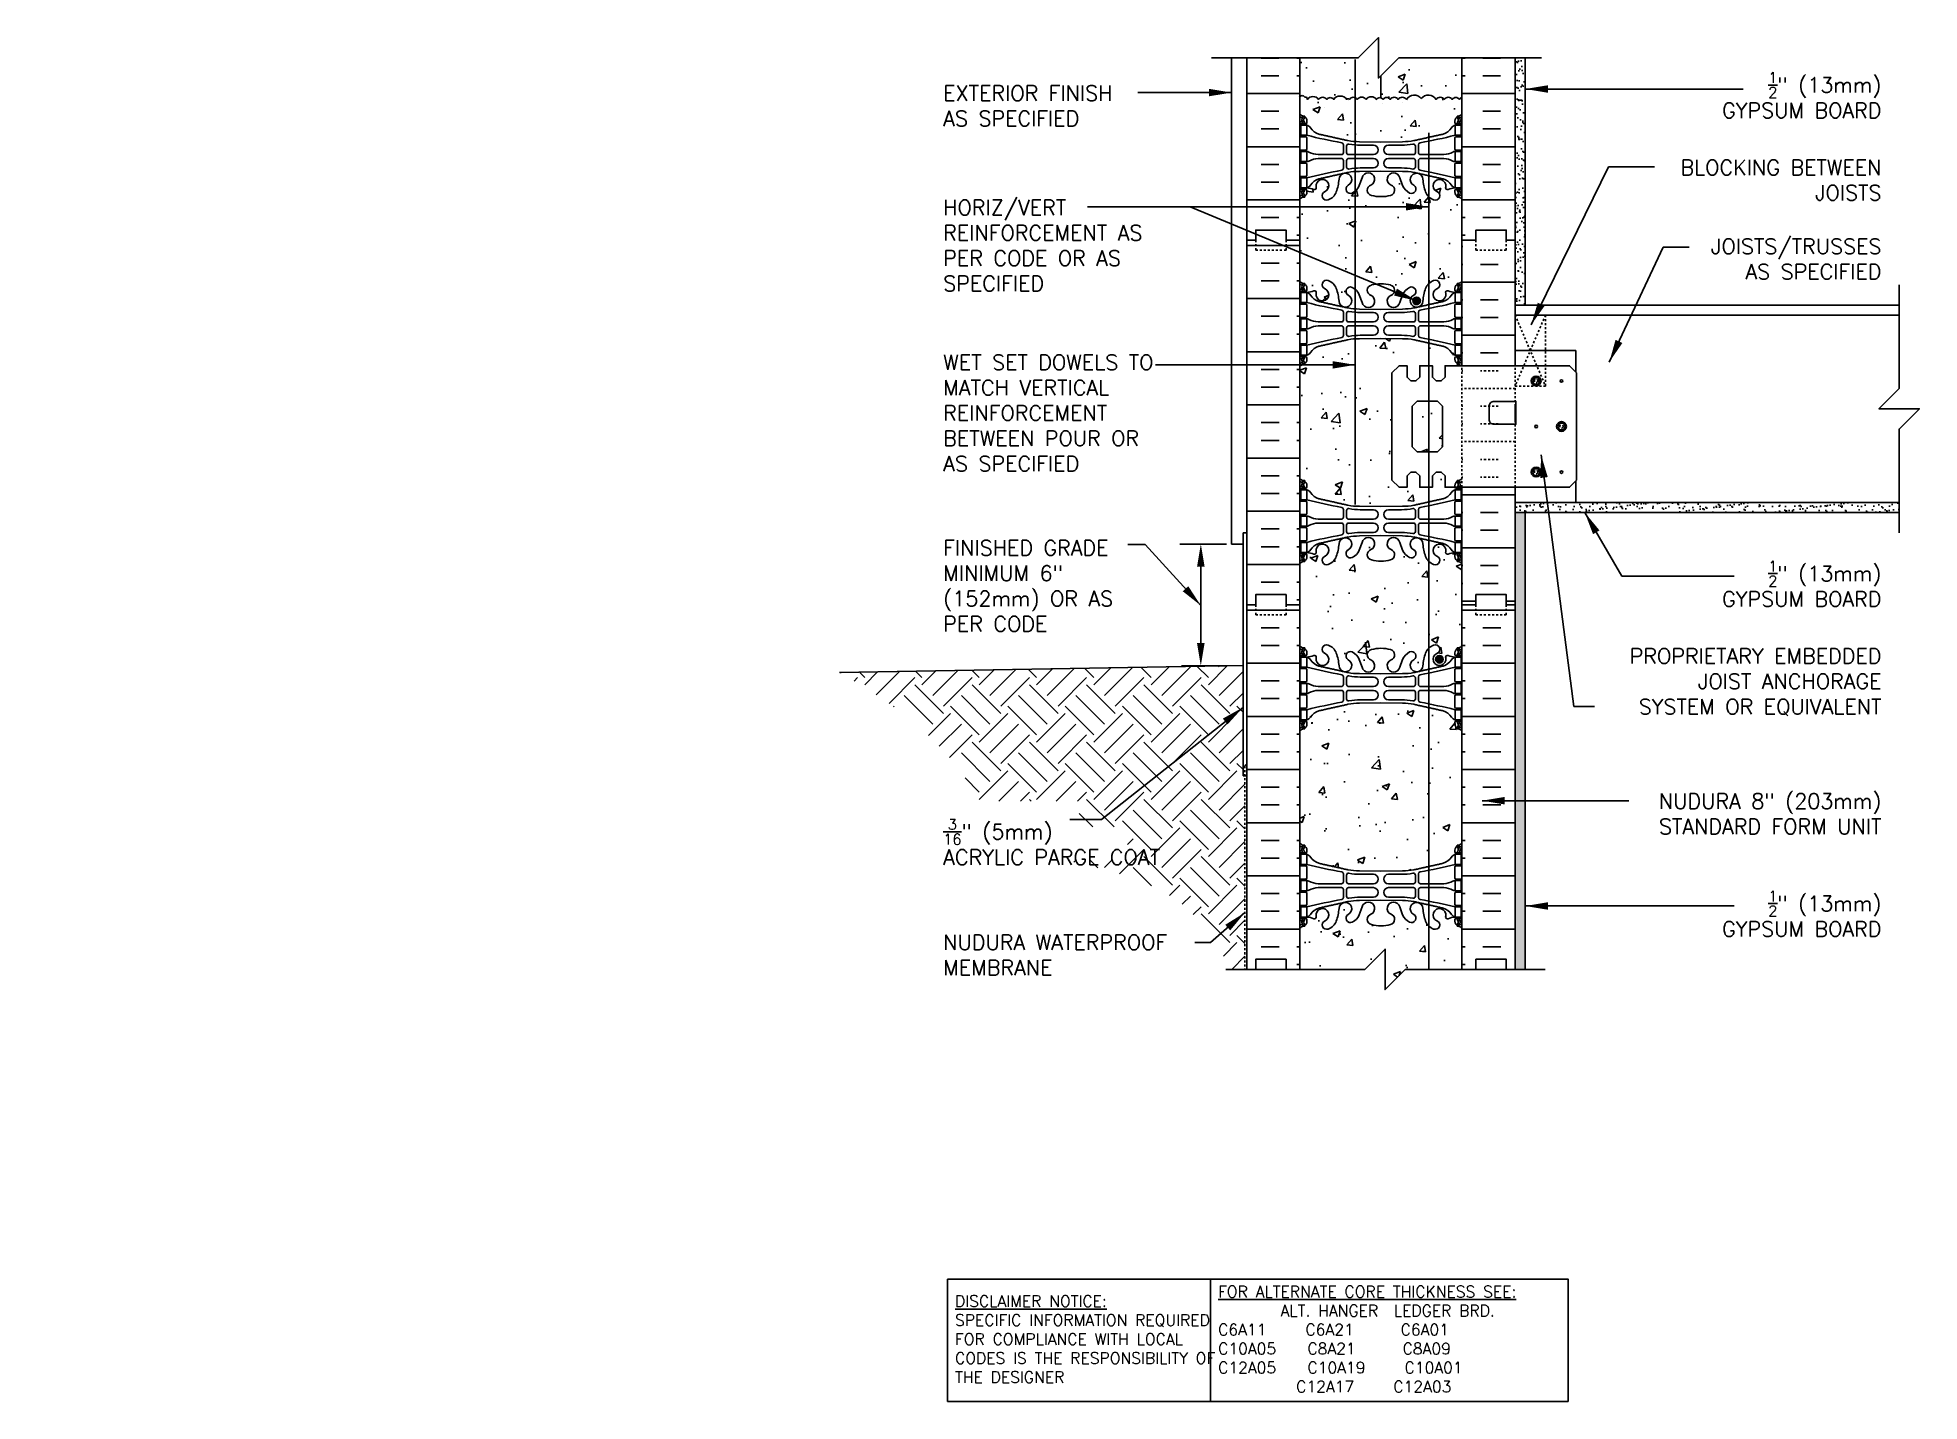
# Model space of a CAD drawing. Header units: inches. Extents: x 109 to 201.9, y 88.1 to 155.4.
import ezdxf

# ---------------------------------------------------------------- set-up
doc = ezdxf.new("R2010")
doc.units = ezdxf.units.IN
doc.header["$LTSCALE"] = 0.5
doc.header["$MEASUREMENT"] = 0
for name, pattern in [('DASHED2', [0.375, 0.25, -0.125]), ('DASHEDX2', [1.5, 1, -0.5]), ('HIDDEN2', [0.1875, 0.125, -0.0625])]:
    doc.linetypes.add(name, pattern=pattern)
for name, color, linetype in [('HATCH', 12, 'Continuous'), ('line25', 2, 'Continuous'), ('LINE3', 3, 'Continuous'), ('LINE50', 5, 'Continuous'), ('LINE9', 9, 'Continuous'), ('TEXT', 4, 'Continuous'), ('Web_Edge', 9, 'Continuous')]:
    doc.layers.add(name, color=color, linetype=linetype)
doc.styles.add('DIM', font='romans.shx', dxfattribs={"width": 0.7})
doc.styles.add('ROMANS', font='romans.shx', dxfattribs={"height": 0.75})
doc.styles.get("Standard").update_dxf_attribs({"font": 'romans.shx', "height": 0.75})
doc.dimstyles.new('ext_12', dxfattribs={"dimscale": 12, "dimtxt": 0.09375, "dimasz": 0.09375, "dimexe": 0.09375, "dimexo": 0.0625, "dimgap": 0.0625, "dimtad": 1, "dimdec": 1, "dimzin": 3, "dimdsep": 46, "dimlunit": 4, "dimtxsty": 'DIM', "dimcen": 0.09, "dimdle": 0.09375, "dimclrt": 4, "dimadec": 0, "dimazin": 0, "dimtfac": 1, "dimtdec": 1, "dimtmove": 2, "dimatfit": 3, "dimfxl": 1, "dimfrac": 2, "dimtolj": 1, "dimtzin": 0, "dimarcsym": 0})
pattern_1 = [(37.5, (70.88313, 12.08724), (-0.0157483, 0.48170594), [0, -0.38, 0, -0.425, 0, -0.40625]), (7.5, (70.8831, 12.08724), (0.4424442, 0.7055365), [0, -0.205, 0, -0.3425, 0, -0.13125]), (327.5, (70.57563, 12.08724), (0.7785355, 0.0014148), [0, -0.125, 0, -0.45, 0, -0.5875]), (317.5, (70.5756, 12.08724), (0.7515317, 0.219419), [0, -0.0625, 0, -0.295, 0, -0.3375])]
pattern_2 = [(180, (70.883, 12.0872), (-3e-16, -2.625), []), (180, (70.883, 11.2122), (-3e-16, -2.625), [0.875, -0.875]), (180, (70.883, 10.3372), (-3e-16, -2.625), [0.875, -0.875])]

msp = doc.modelspace()

# ---------------------------------------------------------------- texts
at = {"layer": 'TEXT', "char_height": 0.75, "style": 'ROMANS'}
for s, insert, width, attachment_point in [('\\A1;{\\H0.7x;\\S1/2;}" (13mm) GYPSUM BOARD', (200.066, 152.569), 9.12398, 6), ('EXTERIOR FINISH\\PAS SPECIFIED', (153.728, 152.04), 11.74859, 4), ('BLOCKING BETWEEN JOISTS', (200.066, 148.373), 11.39051, 6), ('HORIZ/VERT REINFORCEMENT AS PER CODE OR AS SPECIFIED', (153.728, 145.144), 11.74859, 4), ('JOISTS/TRUSSES AS SPECIFIED', (200.066, 144.478), 9.12398, 6), ('WET SET DOWELS TO MATCH VERTICAL REINFORCEMENT BETWEEN POUR OR AS SPECIFIED', (153.728, 136.876), 11.74859, 4), ('FINISHED GRADE MINIMUM 6" (152mm) OR AS PER CODE', (153.728, 128.34), 10.75183, 4), ('\\A1;{\\H0.7x;\\S1/2;}" (13mm) GYPSUM BOARD', (200.066, 128.446), 9.12398, 6), ('PROPRIETARY EMBEDDED JOIST ANCHORAGE \\PSYSTEM OR EQUIVALENT', (200.066, 123.591), 13.76939, 6), ('\\A1;NUDURA 8" (203mm) STANDARD FORM UNIT', (200.066, 117.087), 14.69725, 6), ('\\A1;{\\H0.7x;\\S3/16;}" (5mm) \\PACRYLIC PARGE COAT', (153.728, 115.7), 11.74859, 4), ('\\A1;{\\H0.7x;\\S1/2;}" (13mm) GYPSUM BOARD', (200.066, 112.156), 9.12398, 6), ('\\A1;NUDURA WATERPROOF MEMBRANE', (153.728, 110.118), 12.78313, 4)]:
    msp.add_mtext(s, dxfattribs=dict(at, insert=insert, width=width, attachment_point=attachment_point))
at = {"layer": 'TEXT', "char_height": 0.5625, "attachment_point": 4}
for s, insert, width in [('{\\LDISCLAIMER NOTICE:}\\PSPECIFIC INFORMATION REQUIRED FOR COMPLIANCE WITH LOCAL CODES IS THE RESPONSIBILITY OF THE DESIGNER', (154.308, 91.152), 14.00235), ('{\\LFOR ALTERNATE CORE THICKNESS SEE:\\P}        ALT. HANGER  LEDGER BRD.\\PC6A11     C6A21      C6A01     \\PC10A05    C8A21      C8A09\\PC12A05    C10A19     C10A01\\P          C12A17     C12A03', (167.3, 91.152), 23.33295)]:
    msp.add_mtext(s, dxfattribs=dict(at, insert=insert, width=width))

# ---------------------------------------------------------------- hatches: boundary and pattern name
at = {"layer": 'HATCH'}
h = msp.add_hatch(dxfattribs=at)
h.set_pattern_fill('AR-CONC', color=256, scale=0.5, style=0)
h.paths.add_polyline_path([(178.474, 152.359, -0.520567), (178.867, 152.359, -0.520567), (179.221, 152.359, -0.191784), (179.344, 152.441), (179.344, 154.408), (176.219, 154.408), (175.219, 153.408), (175.219, 155.408), (174.219, 154.408), (171.344, 154.408), (171.344, 152.505, -0.448264), (171.581, 152.477, -0.520567), (171.712, 152.359, -0.520567), (172.263, 152.359, -0.520567), (172.669, 152.359, -0.520567), (173.01, 152.359, -0.520567), (173.652, 152.359, -0.520567), (173.783, 152.359, -0.520567), (174.176, 152.359, -0.520567), (174.608, 152.359, -0.520567), (175.119, 152.359, -0.520567), (175.447, 152.359, -0.520567), (175.801, 152.359, -0.520567), (176.194, 152.359, -0.520567), (176.6, 152.359, -0.520567), (177.334, 152.399, -0.520567), (178.067, 152.359, -0.520567)])
h = msp.add_hatch(dxfattribs=at)
h.set_pattern_fill('AR-SAND', color=256, scale=0.25, style=0)
h.set_pattern_definition(pattern_1)
h.paths.add_polyline_path([(182.469, 154.408), (181.969, 154.408), (181.969, 145.408), (181.969, 142.208), (182.469, 142.208)])
h = msp.add_hatch(dxfattribs=at)
h.set_pattern_fill('AR-CONC', color=256, scale=0.5)
edge = h.paths.add_edge_path()
edge.add_line((179.108, 151.158), (179.061, 151.158))
edge.add_arc((179.061, 151.221), 0.0625, 180, 270, ccw=False)
edge.add_line((178.998, 151.221), (178.998, 151.288))
edge.add_arc((179.248, 151.288), 0.25, 124.0558, 180, ccw=False)
edge.add_line((179.108, 151.495), (179.108, 151.537))
edge.add_line((179.108, 151.537), (179.198, 151.537))
edge.add_arc((178.998, 151.995), 0.5, 293.57818, 313.78911)
edge.add_line((179.344, 151.634), (179.344, 152.441))
edge.add_arc((179.384, 152.245), 0.2, 101.57361, 145)
edge.add_arc((179.044, 152.235), 0.216, 35, 145)
edge.add_arc((178.67, 152.222), 0.24, 35, 145)
edge.add_arc((178.271, 152.217), 0.248, 35, 145)
edge.add_arc((177.687, 152.122), 0.449, 31.93336, 141.93336)
edge.add_arc((176.981, 152.122), 0.449, 38.06664, 148.06664)
edge.add_arc((176.397, 152.217), 0.248, 35, 145)
edge.add_arc((175.997, 152.222), 0.24, 35, 145)
edge.add_arc((175.624, 152.235), 0.216, 35, 145)
edge.add_arc((175.283, 152.245), 0.2, 35, 145)
edge.add_arc((174.864, 152.18), 0.312, 35, 145)
edge.add_arc((174.392, 152.208), 0.264, 35, 145)
edge.add_arc((173.979, 152.222), 0.24, 35, 65.99382)
edge.add_line((174.077, 152.441), (174.077, 150.276))
edge.add_arc((174.272, 153.254), 2.984, 266.243, 270.09947)
edge.add_line((174.278, 150.27), (175.344, 150.254))
edge.add_line((175.344, 150.254), (176.411, 150.27))
edge.add_arc((176.416, 153.254), 2.984, 269.90053, 280.74538)
edge.add_spline(control_points=[(176.972, 150.322), (177.701, 150.485)], knot_values=[0.493053, 0.493053, 1, 1], degree=1, periodic=0)
edge.add_spline(control_points=[(177.701, 150.485), (178.41, 150.643)], knot_values=[0, 0, 0.493053, 0.493053], degree=1, periodic=0)
edge.add_arc((178.202, 151.357), 0.743, 286.18929, 327.20808)
edge.add_arc((179.126, 150.745), 0.364, 109.66126, 145.02249, ccw=False)
edge.add_line((179.003, 151.088), (179.108, 151.088))
edge.add_line((179.108, 151.088), (179.108, 151.158))
edge = h.paths.add_edge_path()
edge.add_arc((173.979, 152.222), 0.24, 65.99382, 145)
edge.add_arc((173.717, 152.313), 0.08, 35, 145)
edge.add_arc((173.331, 152.135), 0.392, 35, 145)
edge.add_arc((172.839, 152.24), 0.208, 35, 145)
edge.add_arc((172.466, 152.217), 0.248, 35, 145)
edge.add_arc((171.988, 152.167), 0.336, 35, 145)
edge.add_arc((171.606, 152.372), 0.108, 353.01128, 463.01128)
edge.add_arc((171.45, 152.386), 0.16, 35, 131.58)
edge.add_line((171.344, 152.505), (171.344, 151.634))
edge.add_arc((171.69, 151.995), 0.5, 226.21089, 246.42182)
edge.add_line((171.49, 151.537), (171.58, 151.537))
edge.add_line((171.58, 151.537), (171.58, 151.495))
edge.add_arc((171.44, 151.288), 0.25, 0, 55.9442, ccw=False)
edge.add_line((171.69, 151.288), (171.69, 151.221))
edge.add_arc((171.628, 151.221), 0.0625, -90, 0, ccw=False)
edge.add_line((171.628, 151.158), (171.58, 151.158))
edge.add_line((171.58, 151.158), (171.58, 151.088))
edge.add_line((171.58, 151.088), (171.685, 151.088))
edge.add_arc((171.563, 150.745), 0.364, 34.97751, 70.33874, ccw=False)
edge.add_arc((172.486, 151.357), 0.743, 212.79192, 253.81071)
edge.add_spline(control_points=[(172.279, 150.643), (173.716, 150.322)], knot_values=[0, 0, 1, 1], degree=1, periodic=0)
edge.add_arc((174.272, 153.254), 2.984, 259.25462, 266.243)
edge.add_line((174.077, 150.276), (174.077, 152.441))
h.paths.add_polyline_path([(174.077, 147.838, -0.060513), (173.927, 147.737, -0.940793), (173.723, 148.12, 1.753171), (173.272, 148.417, -0.068226), (173.137, 147.789, -0.21345), (172.744, 147.4, -1), (172.581, 147.808, 2.087231), (172.147, 148.033, -0.669601), (172.015, 147.913, 0.085348), (171.685, 147.988), (171.58, 147.988), (171.58, 147.918), (171.628, 147.918, -0.414214), (171.69, 147.856), (171.69, 147.788, -0.249069), (171.58, 147.581), (171.58, 147.539), (171.49, 147.539, 0.088416), (171.344, 147.442), (171.344, 145.408), (171.344, 143.373, 0.088416), (171.49, 143.276), (171.58, 143.276), (171.58, 143.234, -0.249069), (171.69, 143.027), (171.69, 142.959, -0.414214), (171.628, 142.897), (171.58, 142.897), (171.58, 142.827), (171.685, 142.827, 0.085348), (172.015, 142.902, -0.669601), (172.147, 142.782, 2.087231), (172.581, 143.007, -1), (172.744, 143.416, -0.21345), (173.137, 143.026, -0.068226), (173.272, 142.398, 1.753171), (173.723, 142.695, -0.940793), (173.927, 143.078, -0.060513), (174.077, 142.977)])
h.paths.add_polyline_path([(177.701, 147.557, -0.102779), (177.552, 147.789, -0.068226), (177.416, 148.417, 1.753171), (176.965, 148.12, -0.940793), (176.762, 147.737, -0.173075), (176.416, 148.103), (176.273, 148.49, 1.612474), (175.841, 148.131, -0.734872), (175.818, 147.62, -0.068475), (175.344, 147.558, -0.068475), (174.87, 147.62, -0.734872), (174.847, 148.131, 1.612474), (174.415, 148.49), (174.273, 148.103, -0.111396), (174.077, 147.838), (174.077, 142.977, -0.111396), (174.273, 142.712), (174.415, 142.325, 1.612474), (174.847, 142.684, -0.734872), (174.87, 143.195, -0.068475), (175.344, 143.258, -0.068475), (175.818, 143.195, -0.734872), (175.841, 142.684, 1.612474), (176.273, 142.325), (176.416, 142.712, -0.173075), (176.762, 143.078, -0.940793), (176.965, 142.695, 1.753171), (177.416, 142.398, -0.068226), (177.552, 143.026, -0.102779), (177.701, 143.258)])
h.paths.add_polyline_path([(177.29, 142.413, -1), (176.915, 142.413, -1)], flags=16)
edge = h.paths.add_edge_path()
edge.add_line((179.061, 139.657), (179.108, 139.657))
edge.add_line((179.108, 139.657), (179.108, 139.727))
edge.add_line((179.108, 139.727), (179.003, 139.727))
edge.add_arc((179.126, 140.07), 0.364, 214.97751, 250.33874, ccw=False)
edge.add_arc((178.202, 139.458), 0.743, 32.79192, 73.81071)
edge.add_spline(control_points=[(178.41, 140.172), (177.701, 140.33)], knot_values=[0, 0, 0.493053, 0.493053], degree=1, periodic=0)
edge.add_line((177.701, 140.33), (177.701, 139.208))
edge.add_line((177.701, 139.208), (177.884, 139.208))
edge.add_line((177.884, 139.208), (177.884, 138.645))
edge.add_line((177.884, 138.645), (178.072, 138.458))
edge.add_line((178.072, 138.458), (178.322, 138.458))
edge.add_line((178.322, 138.458), (178.509, 138.645))
edge.add_line((178.509, 138.645), (178.509, 139.208))
edge.add_line((178.509, 139.208), (179.314, 139.208))
edge.add_arc((178.998, 138.82), 0.5, 50.83704, 66.42182)
edge.add_line((179.198, 139.278), (179.108, 139.278))
edge.add_line((179.108, 139.278), (179.108, 139.32))
edge.add_arc((179.248, 139.527), 0.25, 180, 235.9442, ccw=False)
edge.add_line((178.998, 139.527), (178.998, 139.594))
edge.add_arc((179.061, 139.594), 0.0625, 90, 180, ccw=False)
edge = h.paths.add_edge_path()
edge.add_line((179.003, 133.088), (179.108, 133.088))
edge.add_line((179.108, 133.088), (179.108, 133.158))
edge.add_line((179.108, 133.158), (179.061, 133.158))
edge.add_arc((179.061, 133.221), 0.0625, 192.07049, 270, ccw=False)
edge.add_line((179, 133.208), (178.509, 133.208))
edge.add_line((178.509, 133.208), (178.509, 133.77))
edge.add_line((178.509, 133.77), (178.322, 133.958))
edge.add_line((178.322, 133.958), (178.072, 133.958))
edge.add_line((178.072, 133.958), (177.884, 133.77))
edge.add_line((177.884, 133.77), (177.884, 133.208))
edge.add_line((177.884, 133.208), (177.701, 133.208))
edge.add_line((177.701, 133.208), (177.701, 132.485))
edge.add_spline(control_points=[(177.701, 132.485), (178.41, 132.643)], knot_values=[0, 0, 0.493053, 0.493053], degree=1, periodic=0)
edge.add_arc((178.202, 133.357), 0.743, 286.18929, 327.20808)
edge.add_arc((179.126, 132.745), 0.364, 109.66126, 145.02249, ccw=False)
h.paths.add_polyline_path([(177.701, 129.557, -0.102779), (177.552, 129.789, -0.068226), (177.416, 130.417, 1.753171), (176.965, 130.12, -0.940793), (176.762, 129.737, -0.173075), (176.416, 130.103), (176.273, 130.49, 1.612474), (175.841, 130.131, -0.734872), (175.818, 129.62, -0.068475), (175.344, 129.558, -0.068475), (174.87, 129.62, -0.734872), (174.847, 130.131, 1.612474), (174.415, 130.49), (174.273, 130.103, -0.173075), (173.927, 129.737, -0.940793), (173.723, 130.12, 1.753171), (173.272, 130.417, -0.068226), (173.137, 129.789, -0.21345), (172.744, 129.4, -1), (172.581, 129.808, 2.087231), (172.147, 130.033, -0.669601), (172.015, 129.913, 0.085348), (171.685, 129.988), (171.58, 129.988), (171.58, 129.918), (171.628, 129.918, -0.414214), (171.69, 129.856), (171.69, 129.788, -0.249069), (171.58, 129.581), (171.58, 129.539), (171.49, 129.539, 0.088416), (171.344, 129.442), (171.344, 127.408), (171.344, 125.373, 0.088416), (171.49, 125.276), (171.58, 125.276), (171.58, 125.234, -0.249069), (171.69, 125.027), (171.69, 124.959, -0.414214), (171.628, 124.897), (171.58, 124.897), (171.58, 124.827), (171.685, 124.827, 0.085348), (172.015, 124.902, -0.669601), (172.147, 124.782, 2.087231), (172.581, 125.007, -1), (172.744, 125.416, -0.21345), (173.137, 125.026, -0.068226), (173.272, 124.398, 1.753171), (173.723, 124.695, -0.940793), (173.927, 125.078, -0.173075), (174.273, 124.712), (174.415, 124.325, 1.612474), (174.847, 124.684, -0.734872), (174.87, 125.195, -0.068475), (175.344, 125.258, -0.068475), (175.818, 125.195, -0.734872), (175.841, 124.684, 1.612474), (176.273, 124.325), (176.416, 124.712, -0.173075), (176.762, 125.078, -0.940793), (176.965, 124.695, 1.753171), (177.416, 124.398, -0.068226), (177.552, 125.026, -0.102779), (177.701, 125.258)])
h.paths.add_polyline_path([(177.701, 111.557, -0.102779), (177.552, 111.789, -0.068226), (177.416, 112.417, 1.753171), (176.965, 112.12, -0.940793), (176.762, 111.737, -0.173075), (176.416, 112.103), (176.273, 112.49, 1.612474), (175.841, 112.131, -0.734872), (175.818, 111.62, -0.068475), (175.344, 111.558, -0.068475), (174.87, 111.62, -0.734872), (174.847, 112.131, 1.612474), (174.415, 112.49), (174.273, 112.103, -0.173075), (173.927, 111.737, -0.940793), (173.723, 112.12, 1.753171), (173.272, 112.417, -0.068226), (173.137, 111.789, -0.21345), (172.744, 111.4, -1), (172.581, 111.808, 2.087231), (172.147, 112.033, -0.669601), (172.015, 111.913, 0.085348), (171.685, 111.988), (171.58, 111.988), (171.58, 111.918), (171.628, 111.918, -0.414214), (171.69, 111.856), (171.69, 111.788, -0.249069), (171.58, 111.581), (171.58, 111.539), (171.49, 111.539, 0.088416), (171.344, 111.442), (171.344, 109.408), (174.547, 109.408), (175.547, 110.408), (175.547, 108.408), (176.547, 109.408), (177.701, 109.408)])
h.paths.add_polyline_path([(179.344, 111.442, 0.088416), (179.198, 111.539), (179.108, 111.539), (179.108, 111.581, -0.249069), (178.998, 111.788), (178.998, 111.856, -0.414214), (179.061, 111.918), (179.108, 111.918), (179.108, 111.988), (179.003, 111.988, 0.085348), (178.674, 111.913, -0.669601), (178.541, 112.033, 2.087231), (178.107, 111.808, -1), (177.944, 111.4, -0.108296), (177.701, 111.557), (177.701, 109.408), (179.344, 109.408)])
edge = h.paths.add_edge_path()
edge.add_arc((178.998, 120.82), 0.5, 46.21089, 66.42182)
edge.add_line((179.198, 121.278), (179.108, 121.278))
edge.add_line((179.108, 121.278), (179.108, 121.32))
edge.add_arc((179.248, 121.527), 0.25, 180, 235.9442, ccw=False)
edge.add_line((178.998, 121.527), (178.998, 121.594))
edge.add_arc((179.061, 121.594), 0.0625, 90, 180, ccw=False)
edge.add_line((179.061, 121.657), (179.108, 121.657))
edge.add_line((179.108, 121.657), (179.108, 121.727))
edge.add_line((179.108, 121.727), (179.003, 121.727))
edge.add_arc((179.126, 122.07), 0.364, 214.97751, 250.33874, ccw=False)
edge.add_arc((178.202, 121.458), 0.743, 32.79192, 73.81071)
edge.add_spline(control_points=[(178.41, 122.172), (177.701, 122.33)], knot_values=[0, 0, 0.493053, 0.493053], degree=1, periodic=0)
edge.add_line((177.701, 122.33), (177.701, 114.485))
edge.add_spline(control_points=[(177.701, 114.485), (178.41, 114.643)], knot_values=[0, 0, 0.493053, 0.493053], degree=1, periodic=0)
edge.add_arc((178.202, 115.357), 0.743, 286.18929, 327.20808)
edge.add_arc((179.126, 114.745), 0.364, 109.66126, 145.02249, ccw=False)
edge.add_line((179.003, 115.088), (179.108, 115.088))
edge.add_line((179.108, 115.088), (179.108, 115.158))
edge.add_line((179.108, 115.158), (179.061, 115.158))
edge.add_arc((179.061, 115.221), 0.0625, 180, 270, ccw=False)
edge.add_line((178.998, 115.221), (178.998, 115.288))
edge.add_arc((179.248, 115.288), 0.25, 124.0558, 180, ccw=False)
edge.add_line((179.108, 115.495), (179.108, 115.537))
edge.add_line((179.108, 115.537), (179.198, 115.537))
edge.add_arc((178.998, 115.995), 0.5, 293.57818, 313.78911)
edge.add_line((179.344, 115.634), (179.344, 121.181))
h.paths.add_polyline_path([(179.344, 127.408), (179.344, 129.442, 0.088416), (179.198, 129.539), (179.108, 129.539), (179.108, 129.581, -0.249069), (178.998, 129.788), (178.998, 129.856, -0.414214), (179.061, 129.918), (179.108, 129.918), (179.108, 129.988), (179.003, 129.988, 0.085348), (178.674, 129.913, -0.669601), (178.541, 130.033, 2.087231), (178.107, 129.808, -1), (177.944, 129.4, -0.108296), (177.701, 129.557), (177.701, 125.258, -0.108296), (177.944, 125.416, -1), (178.107, 125.007, 2.087231), (178.541, 124.782, -0.669601), (178.674, 124.902, 0.085348), (179.003, 124.827), (179.108, 124.827), (179.108, 124.897), (179.061, 124.897, -0.414214), (178.998, 124.959), (178.998, 125.027, -0.249069), (179.108, 125.234), (179.108, 125.276), (179.198, 125.276, 0.088416), (179.344, 125.373)])
h.paths.add_polyline_path([(178.421, 124.72, -1), (178.046, 124.72, -1)], flags=16)
edge = h.paths.add_edge_path()
edge.add_spline(control_points=[(173.716, 140.493), (172.279, 140.172)], knot_values=[0, 0, 1, 1], degree=1, periodic=0)
edge.add_arc((172.486, 139.458), 0.743, 106.18929, 145.77198)
edge.add_arc((171.563, 140.07), 0.364, 289.66126, 327.95758, ccw=False)
edge.add_line((171.685, 139.727), (171.58, 139.727))
edge.add_line((171.58, 139.727), (171.58, 139.657))
edge.add_line((171.58, 139.657), (171.628, 139.657))
edge.add_arc((171.628, 139.594), 0.0625, 0, 90, ccw=False)
edge.add_line((171.69, 139.594), (171.69, 139.527))
edge.add_arc((171.44, 139.527), 0.25, 304.0558, 360, ccw=False)
edge.add_line((171.58, 139.32), (171.58, 139.278))
edge.add_line((171.58, 139.278), (171.49, 139.278))
edge.add_arc((171.69, 138.82), 0.5, 113.57818, 133.78911)
edge.add_line((171.344, 139.181), (171.344, 133.634))
edge.add_arc((171.69, 133.995), 0.5, 226.21089, 246.42182)
edge.add_line((171.49, 133.537), (171.58, 133.537))
edge.add_line((171.58, 133.537), (171.58, 133.495))
edge.add_arc((171.44, 133.288), 0.25, 0, 55.9442, ccw=False)
edge.add_line((171.69, 133.288), (171.69, 133.221))
edge.add_arc((171.628, 133.221), 0.0625, -90, 0, ccw=False)
edge.add_line((171.628, 133.158), (171.58, 133.158))
edge.add_line((171.58, 133.158), (171.58, 133.088))
edge.add_line((171.58, 133.088), (171.685, 133.088))
edge.add_arc((171.563, 132.745), 0.364, 32.04242, 70.33874, ccw=False)
edge.add_arc((172.486, 133.357), 0.743, 214.22802, 253.81071)
edge.add_spline(control_points=[(172.279, 132.643), (173.716, 132.322)], knot_values=[0, 0, 1, 1], degree=1, periodic=0)
edge.add_arc((174.272, 135.254), 2.984, 259.25462, 270.09947)
edge.add_line((174.278, 132.27), (175.344, 132.254))
edge.add_line((175.344, 132.254), (176.411, 132.27))
edge.add_arc((176.416, 135.254), 2.984, 269.90053, 280.74538)
edge.add_spline(control_points=[(176.972, 132.322), (177.467, 132.433)], knot_values=[0.655816, 0.655816, 1, 1], degree=1, periodic=0)
edge.add_spline(control_points=[(177.467, 132.433), (177.514, 132.443)], knot_values=[0.623263, 0.623263, 0.655816, 0.655816], degree=1, periodic=0)
edge.add_spline(control_points=[(177.514, 132.443), (177.649, 132.473)], knot_values=[0.529079, 0.529079, 0.623263, 0.623263], degree=1, periodic=0)
edge.add_spline(control_points=[(177.649, 132.473), (177.701, 132.485)], knot_values=[0.493053, 0.493053, 0.529079, 0.529079], degree=1, periodic=0)
edge.add_line((177.701, 132.485), (177.701, 133.208))
edge.add_line((177.701, 133.208), (177.259, 133.208))
edge.add_line((177.259, 133.208), (177.259, 133.77))
edge.add_line((177.259, 133.77), (177.072, 133.958))
edge.add_line((177.072, 133.958), (176.822, 133.958))
edge.add_line((176.822, 133.958), (176.634, 133.77))
edge.add_line((176.634, 133.77), (176.634, 133.208))
edge.add_line((176.634, 133.208), (176.238, 133.208))
edge.add_line((176.238, 133.208), (175.884, 133.561))
edge.add_line((175.884, 133.561), (175.884, 138.854))
edge.add_line((175.884, 138.854), (176.238, 139.208))
edge.add_line((176.238, 139.208), (176.634, 139.208))
edge.add_line((176.634, 139.208), (176.634, 138.645))
edge.add_line((176.634, 138.645), (176.822, 138.458))
edge.add_line((176.822, 138.458), (177.072, 138.458))
edge.add_line((177.072, 138.458), (177.259, 138.645))
edge.add_line((177.259, 138.645), (177.259, 139.208))
edge.add_line((177.259, 139.208), (177.701, 139.208))
edge.add_line((177.701, 139.208), (177.701, 140.33))
edge.add_spline(control_points=[(177.701, 140.33), (177.649, 140.342)], knot_values=[0.493053, 0.493053, 0.529079, 0.529079], degree=1, periodic=0)
edge.add_spline(control_points=[(177.649, 140.342), (177.514, 140.372)], knot_values=[0.529079, 0.529079, 0.623263, 0.623263], degree=1, periodic=0)
edge.add_spline(control_points=[(177.514, 140.372), (177.467, 140.383)], knot_values=[0.623263, 0.623263, 0.655816, 0.655816], degree=1, periodic=0)
edge.add_spline(control_points=[(177.467, 140.383), (176.972, 140.493)], knot_values=[0.655816, 0.655816, 1, 1], degree=1, periodic=0)
edge.add_arc((176.416, 137.561), 2.984, 79.25462, 90.09947)
edge.add_line((176.411, 140.545), (175.344, 140.561))
edge.add_line((175.344, 140.561), (174.278, 140.545))
edge.add_arc((174.272, 137.561), 2.984, 89.90053, 100.74538)
h = msp.add_hatch(dxfattribs=at)
h.set_pattern_fill('AR-CONC', color=256, scale=0.5)
h.paths.add_polyline_path([(179.344, 147.442, 0.088416), (179.198, 147.539), (179.108, 147.539), (179.108, 147.581, -0.249069), (178.998, 147.788), (178.998, 147.856, -0.414214), (179.061, 147.918), (179.108, 147.918), (179.108, 147.988), (179.003, 147.988, 0.085348), (178.674, 147.913, -0.669601), (178.541, 148.033, 2.087231), (178.107, 147.808, -1), (177.944, 147.4, -0.108296), (177.701, 147.557), (177.701, 143.258, -0.108296), (177.944, 143.416, -1), (178.107, 143.007, 2.087231), (178.541, 142.782, -0.669601), (178.674, 142.902, 0.085348), (179.003, 142.827), (179.108, 142.827), (179.108, 142.897), (179.061, 142.897, -0.414214), (178.998, 142.959), (178.998, 143.027, -0.249069), (179.108, 143.234), (179.108, 143.276), (179.198, 143.276, 0.088416), (179.344, 143.373), (179.344, 145.408)])
h = msp.add_hatch(dxfattribs=at)
h.set_pattern_fill('INSUL', color=256, scale=7, style=0)
h.set_pattern_definition([(0, (-2754.8174, -269.602), (0, 2.625), []), (0, (-2754.8174, -268.727), (0, 2.625), [0.875, -0.875]), (0, (-2754.8174, -267.852), (0, 2.625), [0.875, -0.875])])
h.paths.add_polyline_path([(168.719, 127.408), (169.157, 127.408), (169.157, 127.908), (170.657, 127.908), (170.657, 127.408), (171.344, 127.408), (171.344, 145.408), (170.657, 145.408), (170.657, 145.908), (169.157, 145.908), (169.157, 145.408), (168.719, 145.408)])
h = msp.add_hatch(dxfattribs=at)
h.set_pattern_fill('INSUL', color=256, scale=7, angle=180, style=0)
h.set_pattern_definition(pattern_2)
h.paths.add_polyline_path([(179.339, 141.504), (179.039, 141.504), (179.039, 141.004), (179.339, 141.004)])
h.paths.add_polyline_path([(181.969, 145.408), (181.532, 145.408), (181.532, 144.908), (180.032, 144.908), (180.032, 145.408), (179.344, 145.408), (179.344, 139.208), (181.969, 139.208)])
h = msp.add_hatch(dxfattribs=at)
h.set_pattern_fill('AR-CONC', color=256, scale=0.5)
edge = h.paths.add_edge_path()
edge.add_line((179.108, 139.727), (179.003, 139.727))
edge.add_arc((179.126, 140.07), 0.364, 212.04242, 250.33874, ccw=False)
edge.add_arc((178.202, 139.458), 0.743, 34.22802, 73.81071)
edge.add_spline(control_points=[(178.41, 140.172), (177.701, 140.33)], knot_values=[0, 0, 0.493053, 0.493053], degree=1, periodic=0)
edge.add_line((177.701, 140.33), (177.701, 139.208))
edge.add_line((177.701, 139.208), (177.884, 139.208))
edge.add_line((177.884, 139.208), (177.884, 138.645))
edge.add_line((177.884, 138.645), (178.072, 138.458))
edge.add_line((178.072, 138.458), (178.322, 138.458))
edge.add_line((178.322, 138.458), (178.509, 138.645))
edge.add_line((178.509, 138.645), (178.509, 139.208))
edge.add_line((178.509, 139.208), (179.314, 139.208))
edge.add_arc((178.998, 138.82), 0.5, 50.83704, 66.42182)
edge.add_line((179.198, 139.278), (179.108, 139.278))
edge.add_line((179.108, 139.278), (179.108, 139.32))
edge.add_arc((179.248, 139.527), 0.25, 180, 235.9442, ccw=False)
edge.add_line((178.998, 139.527), (178.998, 139.594))
edge.add_arc((179.061, 139.594), 0.0625, 90, 180, ccw=False)
edge.add_line((179.061, 139.657), (179.108, 139.657))
edge.add_line((179.108, 139.657), (179.108, 139.727))
h = msp.add_hatch(dxfattribs=at)
h.set_pattern_fill('AR-CONC', color=256, scale=0.5, style=0)
h.paths.add_polyline_path([(178.384, 137.208), (178.134, 137.458), (177.134, 137.458), (176.884, 137.208), (176.884, 135.208), (177.134, 134.958), (178.134, 134.958), (178.384, 135.208)])
h = msp.add_hatch(dxfattribs=at)
h.set_pattern_fill('INSUL', color=256, scale=7, angle=180, style=0)
h.set_pattern_definition(pattern_2)
h.paths.add_polyline_path([(181.969, 133.208), (179.344, 133.208), (179.344, 127.408), (180.032, 127.408), (180.032, 127.908), (181.532, 127.908), (181.532, 127.408), (181.969, 127.408)])
h = msp.add_hatch(dxfattribs=at)
h.set_pattern_fill('AR-SAND', color=256, scale=0.25, style=0)
h.set_pattern_definition(pattern_1)
h.paths.add_polyline_path([(181.969, 132.458), (181.969, 131.958), (200.935, 131.958), (200.935, 132.458)])
h = msp.add_hatch(dxfattribs=at)
h.set_pattern_fill('AR-SAND', color=256, scale=0.25, style=0)
h.set_pattern_definition(pattern_1)
h.paths.add_polyline_path([(182.469, 131.958), (181.969, 131.958), (181.969, 127.408), (181.969, 109.408), (182.469, 109.408)])
h = msp.add_hatch(dxfattribs=at)
h.set_pattern_fill('INSUL', color=256, scale=7, style=0)
h.set_pattern_definition([(0, (-2754.8174, -287.602), (0, 2.625), []), (0, (-2754.8174, -286.727), (0, 2.625), [0.875, -0.875]), (0, (-2754.8174, -285.852), (0, 2.625), [0.875, -0.875])])
h.paths.add_polyline_path([(168.719, 109.408), (169.157, 109.408), (169.157, 109.908), (170.657, 109.908), (170.657, 109.408), (171.344, 109.408), (171.344, 127.408), (170.657, 127.408), (170.657, 127.908), (169.157, 127.908), (169.157, 127.408), (168.719, 127.408)])
h = msp.add_hatch(dxfattribs=at)
h.set_pattern_fill('INSUL', color=256, scale=7, style=0)
h.set_pattern_definition([(180, (3105.5058, -287.602), (0, 2.625), []), (180, (3105.5058, -286.727), (0, 2.625), [0.875, -0.875]), (180, (3105.5058, -285.852), (0, 2.625), [0.875, -0.875])])
h.paths.add_polyline_path([(181.969, 109.408), (181.532, 109.408), (181.532, 109.908), (180.032, 109.908), (180.032, 109.408), (179.344, 109.408), (179.344, 127.408), (180.032, 127.408), (180.032, 127.908), (181.532, 127.908), (181.532, 127.408), (181.969, 127.408)])
h = msp.add_hatch(dxfattribs=at)
h.set_pattern_fill('EARTH', color=256, scale=8, angle=45, style=0)
h.set_pattern_definition([(45, (68.8831, 12.0872), (2e-16, 2.828427), [2, -2]), (45, (68.3528, 12.6176), (2e-16, 2.828427), [2, -2]), (45, (67.8225, 13.148), (2e-16, 2.828427), [2, -2]), (135, (67.8225, 13.5015), (-2.828427, 4e-16), [2, -2]), (135, (68.3528, 14.0318), (-2.828427, 4e-16), [2, -2]), (135, (68.8831, 14.5621), (-2.828427, 4e-16), [2, -2])])
edge = h.paths.add_edge_path()
edge.add_spline(control_points=[(159.601, 114.816), (162.62, 114.182), (165.262, 113.355), (166.8, 111.26), (167.188, 110.648)], knot_values=[15.477298, 15.477298, 15.477298, 15.477298, 21.162657, 23.307813, 23.307813, 23.307813, 23.307813], degree=3, periodic=0)
edge.add_line((167.188, 110.648), (167.969, 109.408))
edge.add_line((167.969, 109.408), (168.625, 109.408))
edge.add_line((168.625, 109.408), (168.625, 118.967))
edge.add_line((168.625, 118.967), (168.532, 118.967))
edge.add_line((168.532, 118.967), (168.532, 124.408))
edge.add_line((168.532, 124.408), (148.61, 124.06))
edge.add_spline(control_points=[(148.61, 124.06), (149.728, 123.397), (152.003, 122.049), (154.223, 119.8), (155.22, 118.234), (155.513, 117.711)], knot_values=[0, 0, 0, 0, 3.887421, 7.907558, 9.371794, 9.371794, 9.371794, 9.371794], degree=3, periodic=0)
edge.add_line((155.513, 117.711), (160.447, 117.711))
edge.add_line((160.447, 117.711), (160.447, 116.442))
edge.add_line((160.447, 116.442), (162.83, 116.442))
edge.add_line((162.83, 116.442), (162.83, 114.816))
edge.add_line((162.83, 114.816), (159.601, 114.816))
h = msp.add_hatch(dxfattribs=at)
h.set_pattern_fill('AR-CONC', color=256, scale=0.5, style=0)
h.paths.add_polyline_path([(109.658, 120.956, -0.638777), (109.783, 121.08, 0.087457), (110.12, 121.001), (110.225, 121.001), (110.225, 121.071), (110.178, 121.071, -0.353772), (110.116, 121.12), (109.626, 121.12), (109.626, 121.683), (109.439, 121.87), (109.189, 121.87), (109.001, 121.683), (109.001, 121.564, -0.024057), (109.061, 121.589, -1), (109.224, 121.181, 2.087231)])
h = msp.add_hatch(dxfattribs=at)
h.set_pattern_fill('AR-CONC', color=256, scale=0.5)
edge = h.paths.add_edge_path()
edge.add_spline(control_points=[(177.701, 122.33), (176.972, 122.493)], knot_values=[0.493053, 0.493053, 1, 1], degree=1, periodic=0)
edge.add_arc((176.416, 119.561), 2.984, 79.25462, 90.09947)
edge.add_line((176.411, 122.545), (175.344, 122.561))
edge.add_line((175.344, 122.561), (174.278, 122.545))
edge.add_arc((174.272, 119.561), 2.984, 89.90053, 100.74538)
edge.add_spline(control_points=[(173.716, 122.493), (172.279, 122.172)], knot_values=[0, 0, 1, 1], degree=1, periodic=0)
edge.add_arc((172.486, 121.458), 0.743, 106.18929, 147.20808)
edge.add_arc((171.563, 122.07), 0.364, 289.66126, 325.02249, ccw=False)
edge.add_line((171.685, 121.727), (171.58, 121.727))
edge.add_line((171.58, 121.727), (171.58, 121.657))
edge.add_line((171.58, 121.657), (171.628, 121.657))
edge.add_arc((171.628, 121.594), 0.0625, 0, 90, ccw=False)
edge.add_line((171.69, 121.594), (171.69, 121.527))
edge.add_arc((171.44, 121.527), 0.25, 304.0558, 360, ccw=False)
edge.add_line((171.58, 121.32), (171.58, 121.278))
edge.add_line((171.58, 121.278), (171.49, 121.278))
edge.add_arc((171.69, 120.82), 0.5, 113.57818, 133.78911)
edge.add_line((171.344, 121.181), (171.344, 115.634))
edge.add_arc((171.69, 115.995), 0.5, 226.21089, 246.42182)
edge.add_line((171.49, 115.537), (171.58, 115.537))
edge.add_line((171.58, 115.537), (171.58, 115.495))
edge.add_arc((171.44, 115.288), 0.25, 0, 55.9442, ccw=False)
edge.add_line((171.69, 115.288), (171.69, 115.221))
edge.add_arc((171.628, 115.221), 0.0625, -90, 0, ccw=False)
edge.add_line((171.628, 115.158), (171.58, 115.158))
edge.add_line((171.58, 115.158), (171.58, 115.088))
edge.add_line((171.58, 115.088), (171.685, 115.088))
edge.add_arc((171.563, 114.745), 0.364, 34.97751, 70.33874, ccw=False)
edge.add_arc((172.486, 115.357), 0.743, 212.79192, 253.81071)
edge.add_spline(control_points=[(172.279, 114.643), (173.716, 114.322)], knot_values=[0, 0, 1, 1], degree=1, periodic=0)
edge.add_arc((174.272, 117.254), 2.984, 259.25462, 270.09947)
edge.add_line((174.278, 114.27), (175.344, 114.254))
edge.add_line((175.344, 114.254), (176.411, 114.27))
edge.add_arc((176.416, 117.254), 2.984, 269.90053, 280.74538)
edge.add_spline(control_points=[(176.972, 114.322), (177.701, 114.485)], knot_values=[0.493053, 0.493053, 1, 1], degree=1, periodic=0)
edge.add_line((177.701, 114.485), (177.701, 122.33))
at = {"layer": 'LINE3'}
for points in [[(176.915, 142.413, 1), (177.29, 142.413, 1)], [(178.046, 124.72, 1), (178.421, 124.72, 1)]]:
    msp.add_hatch(color=256, dxfattribs=at).paths.add_polyline_path(points)

# ---------------------------------------------------------------- linework, layer by layer
at = {"layer": 'HATCH'}
for p, q in [((169.433, 154.398), (170.308, 154.398)), ((171.183, 154.398), (171.344, 154.398)), ((179.506, 154.398), (179.344, 154.398)), ((181.256, 154.398), (180.381, 154.398)), ((169.433, 153.523), (170.308, 153.523)), ((171.183, 153.523), (171.344, 153.523)), ((179.506, 153.523), (179.344, 153.523)), ((181.256, 153.523), (180.381, 153.523)), ((168.719, 152.648), (171.344, 152.648)), ((181.969, 152.648), (179.344, 152.648)), ((169.433, 151.773), (170.308, 151.773)), ((172.555, 151.957), (172.555, 151.957)), ((173.735, 152.316), (173.735, 152.316)), ((175.122, 152.309), (175.122, 152.309)), ((175.425, 152.161), (175.425, 152.161)), ((176.404, 152.203), (176.404, 152.203)), ((176.676, 152.325), (176.676, 152.325)), ((181.256, 151.773), (180.381, 151.773)), ((169.433, 150.898), (170.308, 150.898)), ((181.256, 150.898), (180.381, 150.898)), ((168.719, 150.023), (171.344, 150.023)), ((181.969, 150.023), (179.344, 150.023)), ((169.433, 149.148), (170.308, 149.148)), ((181.256, 149.148), (180.381, 149.148)), ((169.433, 148.273), (170.308, 148.273)), ((181.256, 148.273), (180.381, 148.273)), ((168.719, 147.398), (171.344, 147.398)), ((181.969, 147.398), (179.344, 147.398)), ((169.433, 146.523), (170.308, 146.523)), ((171.183, 146.523), (171.344, 146.523)), ((179.506, 146.523), (179.344, 146.523)), ((181.256, 146.523), (180.381, 146.523)), ((171.183, 145.648), (171.344, 145.648)), ((179.506, 145.648), (179.344, 145.648))]:
    msp.add_line(p, q, dxfattribs=at)
at = {"layer": 'HATCH', "linetype": 'HIDDEN2'}
for p, q in [((179.383, 138.962), (179.344, 138.962)), ((181.133, 138.962), (180.258, 138.962)), ((181.969, 138.087), (179.344, 138.087)), ((179.383, 137.212), (179.344, 137.212)), ((181.133, 137.212), (180.258, 137.212)), ((179.383, 136.337), (179.344, 136.337)), ((181.133, 136.337), (180.258, 136.337)), ((181.969, 135.462), (179.344, 135.462)), ((179.383, 134.587), (179.344, 134.587)), ((181.133, 134.587), (180.258, 134.587)), ((179.383, 133.712), (179.344, 133.712)), ((181.133, 133.712), (180.258, 133.712))]:
    msp.add_line(p, q, dxfattribs=at)
at = {"layer": 'HATCH'}
for points in [[(177.334, 152.399, 0.520567), (176.6, 152.359, 0.520567), (176.194, 152.359, 0.520567), (175.801, 152.359, 0.520567), (175.447, 152.359, 0.520567), (175.119, 152.359, 0.520567), (174.608, 152.359, 0.520567), (174.176, 152.359, 0.520567), (173.783, 152.359, 0.520567), (173.652, 152.359, 0.520567), (173.01, 152.359, 0.520567), (172.669, 152.359, 0.520567), (172.263, 152.359, 0.520567), (171.712, 152.359, 0.520567), (171.581, 152.477, 0.520567), (171.319, 152.477)], [(177.334, 152.399, -0.520567), (178.067, 152.359, -0.520567), (178.474, 152.359, -0.520567), (178.867, 152.359, -0.520567), (179.221, 152.359, -0.191784), (179.344, 152.441, -0.191784)]]:
    msp.add_lwpolyline(points, format="xyb", dxfattribs=at)
at = {"layer": 'line25'}
for p, q in [((171.344, 154.408), (171.344, 145.408)), ((179.344, 145.408), (179.344, 154.408)), ((171.344, 145.408), (171.344, 127.408)), ((179.344, 139.208), (179.344, 145.408)), ((181.969, 141.708), (200.935, 141.708)), ((184.969, 139.958), (181.969, 139.958)), ((181.969, 139.958), (181.969, 139.208)), ((184.969, 138.894), (184.969, 139.958)), ((179.344, 127.408), (179.344, 133.208)), ((181.969, 133.208), (181.969, 132.458)), ((184.969, 132.458), (184.969, 133.521)), ((181.969, 132.458), (200.935, 132.458)), ((181.969, 132.458), (184.969, 132.458)), ((171.344, 127.408), (171.344, 109.408)), ((179.344, 109.408), (179.344, 127.408))]:
    msp.add_line(p, q, dxfattribs=at)
for points in [[(175.884, 138.854), (175.884, 133.561), (176.238, 133.208), (176.634, 133.208), (176.634, 133.77), (176.822, 133.958), (177.072, 133.958), (177.259, 133.77), (177.259, 133.208), (177.884, 133.208), (177.884, 133.77), (178.072, 133.958), (178.322, 133.958), (178.509, 133.77), (178.509, 133.208), (184.656, 133.208), (185.009, 133.561), (185.009, 138.854), (184.656, 139.208), (178.509, 139.208), (178.509, 138.645), (178.322, 138.458), (178.072, 138.458), (177.884, 138.645), (177.884, 139.208), (177.259, 139.208), (177.259, 138.645), (177.072, 138.458), (176.822, 138.458), (176.634, 138.645), (176.634, 139.208), (176.238, 139.208)], [(177.134, 134.958), (176.884, 135.208), (176.884, 137.208), (177.134, 137.458), (178.134, 137.458), (178.384, 137.208), (178.384, 135.208), (178.134, 134.958)]]:
    msp.add_lwpolyline(points, close=True, dxfattribs=at)
msp.add_lwpolyline([(180.684, 136.57, 0.414214), (180.934, 136.32), (182.009, 136.32), (182.009, 137.445), (180.934, 137.445, 0.414214), (180.684, 137.195)], format="xyb", close=True, dxfattribs=at)
at = {"layer": 'LINE3'}
for p, q in [((174.077, 154.325), (174.077, 132.359)), ((175.333, 153.521), (175.333, 152.438)), ((177.701, 150.714), (177.701, 133.208)), ((177.701, 133.208), (177.701, 109.408))]:
    msp.add_line(p, q, dxfattribs=at)
for centre in [(177.103, 142.413), (178.234, 124.72)]:
    msp.add_circle(centre, 0.188, dxfattribs=at)
at = {"layer": 'LINE50'}
for p, q in [((168.719, 145.408), (168.719, 154.408)), ((181.969, 145.408), (181.969, 154.408)), ((168.719, 127.408), (168.719, 145.408)), ((181.969, 139.208), (181.969, 145.408)), ((181.969, 127.408), (181.969, 133.208)), ((168.719, 109.408), (168.719, 127.408)), ((181.969, 109.408), (181.969, 127.408)), ((148.61, 124.06), (168.532, 124.408))]:
    msp.add_line(p, q, dxfattribs=at)
for points in [[(168.719, 145.408), (169.157, 145.408), (169.157, 145.908), (170.657, 145.908), (170.657, 145.408), (171.344, 145.408)], [(171.344, 145.408), (170.657, 145.408), (170.657, 145.908), (169.157, 145.908), (169.157, 145.408), (168.719, 145.408)], [(181.969, 145.408), (181.532, 145.408), (181.532, 145.908), (180.032, 145.908), (180.032, 145.408), (179.344, 145.408)], [(179.344, 145.408), (180.032, 145.408), (180.032, 145.908), (181.532, 145.908), (181.532, 145.408), (181.969, 145.408)], [(171.344, 127.408), (170.657, 127.408), (170.657, 127.908), (169.157, 127.908), (169.157, 127.408), (168.719, 127.408)], [(168.719, 127.408), (169.157, 127.408), (169.157, 127.908), (170.657, 127.908), (170.657, 127.408), (171.344, 127.408)], [(179.344, 127.408), (180.032, 127.408), (180.032, 127.908), (181.532, 127.908), (181.532, 127.408), (181.969, 127.408)], [(181.969, 127.408), (181.532, 127.408), (181.532, 127.908), (180.032, 127.908), (180.032, 127.408), (179.344, 127.408)], [(171.344, 109.408), (170.657, 109.408), (170.657, 109.908), (169.157, 109.908), (169.157, 109.408), (168.719, 109.408)], [(179.344, 109.408), (180.032, 109.408), (180.032, 109.908), (181.532, 109.908), (181.532, 109.408), (181.969, 109.408)]]:
    msp.add_lwpolyline(points, dxfattribs=at)
at = {"layer": 'LINE9'}
for p, q in [((167.969, 154.408), (167.969, 130.408)), ((182.469, 154.408), (182.469, 142.208)), ((181.969, 142.208), (200.935, 142.208)), ((181.969, 137.32), (181.969, 136.445)), ((181.969, 137.32), (182.009, 137.32)), ((181.969, 136.445), (182.009, 136.445)), ((181.969, 131.958), (200.935, 131.958)), ((182.469, 109.408), (182.469, 131.958)), ((168.532, 130.408), (167.969, 130.408)), ((168.532, 118.967), (168.532, 130.967)), ((168.719, 130.967), (168.532, 130.967)), ((168.532, 118.967), (168.719, 118.967))]:
    msp.add_line(p, q, dxfattribs=at)
at = {"layer": 'LINE9', "linetype": 'HIDDEN2'}
for p, q in [((181.969, 141.708), (183.469, 138.208)), ((183.469, 141.708), (181.969, 138.208)), ((179.344, 133.208), (179.344, 139.189)), ((181.969, 133.208), (181.969, 139.208))]:
    msp.add_line(p, q, dxfattribs=at)
at = {"layer": 'LINE9', "linetype": 'DASHED2'}
msp.add_line((168.625, 119.449), (168.719, 119.542), dxfattribs=at)
at = {"layer": 'LINE9', "linetype": 'DASHEDX2', "ltscale": 0.1}
msp.add_line((168.625, 119.449), (168.625, 109.408), dxfattribs=at)
at = {"layer": 'LINE9'}
for points in [[(166.969, 154.408), (174.219, 154.408), (175.219, 155.408), (175.219, 153.408), (176.219, 154.408), (183.265, 154.408)], [(200.935, 143.208), (200.935, 138.083), (199.935, 137.083), (201.935, 137.083), (200.935, 136.083), (200.935, 130.958)], [(167.678, 109.408), (174.547, 109.408), (175.547, 110.408), (175.547, 108.408), (176.547, 109.408), (183.46, 109.408)]]:
    msp.add_lwpolyline(points, dxfattribs=at)
at = {"layer": 'LINE9', "linetype": 'DASHED2', "ltscale": 0.15}
for points in [[(170.657, 145.408), (170.657, 145.408), (170.657, 144.908), (169.157, 144.908), (169.157, 145.408), (169.157, 145.408)], [(170.657, 145.408), (170.657, 145.408), (170.657, 144.908), (169.157, 144.908), (169.157, 145.408), (169.157, 145.408)], [(181.532, 145.408), (181.532, 145.408), (181.532, 144.908), (180.032, 144.908), (180.032, 145.408), (180.032, 145.408)], [(181.532, 145.408), (181.532, 145.408), (181.532, 144.908), (180.032, 144.908), (180.032, 145.408), (180.032, 145.408)], [(170.657, 127.408), (170.657, 127.408), (170.657, 126.908), (169.157, 126.908), (169.157, 127.408), (169.157, 127.408)], [(170.657, 127.408), (170.657, 127.408), (170.657, 126.908), (169.157, 126.908), (169.157, 127.408), (169.157, 127.408)], [(181.532, 127.408), (181.532, 127.408), (181.532, 126.908), (180.032, 126.908), (180.032, 127.408), (180.032, 127.408)], [(181.532, 127.408), (181.532, 127.408), (181.532, 126.908), (180.032, 126.908), (180.032, 127.408), (180.032, 127.408)]]:
    msp.add_lwpolyline(points, dxfattribs=at)
at = {"layer": 'LINE9', "linetype": 'HIDDEN2'}
msp.add_lwpolyline([(181.969, 138.208), (183.469, 138.208), (183.469, 141.708), (181.969, 141.708)], close=True, dxfattribs=at)
at = {"layer": 'LINE9'}
for points in [[(183.102, 138.618), (183.194, 138.458), (183.102, 138.297), (182.917, 138.297), (182.825, 138.458), (182.917, 138.618)], [(184.352, 136.368), (184.444, 136.208), (184.352, 136.047), (184.167, 136.047), (184.075, 136.208), (184.167, 136.368)], [(183.102, 134.118), (183.194, 133.958), (183.102, 133.797), (182.917, 133.797), (182.825, 133.958), (182.917, 134.118)]]:
    msp.add_lwpolyline(points, close=True, dxfattribs=at)
for centre, radius in [((183.009, 138.458), 0.241), ((184.259, 138.458), 0.0625), ((183.009, 136.208), 0.0625), ((184.259, 136.208), 0.241), ((183.009, 133.958), 0.241), ((184.259, 133.958), 0.0625)]:
    msp.add_circle(centre, radius, dxfattribs=at)
at = {"layer": 'LINE9', "linetype": 'DASHED2'}
for centre in [(183.005, 138.461), (184.255, 136.211), (183.005, 133.961)]:
    msp.add_circle(centre, 0.0843, dxfattribs=at)
at = {"layer": 'TEXT'}
for p, q in [((167.719, 130.408), (165.41, 130.408)), ((166.449, 129.283), (166.449, 125.518)), ((167.718, 124.393), (165.489, 124.393))]:
    msp.add_line(p, q, dxfattribs=at)
msp.add_lwpolyline([(153.941, 94.118), (166.925, 94.118), (166.925, 88.08), (153.941, 88.08)], close=True, dxfattribs=at)
msp.add_lwpolyline([(166.925, 94.118), (184.585, 94.118), (184.585, 88.08), (166.925, 88.08)], dxfattribs=at)
for points in [[(166.261, 129.283), (166.636, 129.283), (166.449, 130.408)], [(166.26, 125.518), (166.635, 125.518), (166.447, 124.393)]]:
    msp.add_solid(points, dxfattribs=at)
at = {"layer": 'Web_Edge'}
for p, q in [((171.49, 151.537), (171.58, 151.537)), ((171.58, 151.537), (171.58, 151.495)), ((179.198, 151.537), (179.108, 151.537)), ((179.108, 151.537), (179.108, 151.495)), ((171.344, 151.258), (171.422, 151.258)), ((171.344, 151.158), (171.628, 151.158)), ((171.49, 151.158), (171.49, 151.088)), ((171.49, 150.588), (171.49, 150.518)), ((171.58, 151.158), (171.58, 151.088)), ((171.58, 150.588), (171.58, 150.518)), ((171.69, 151.288), (171.69, 151.221)), ((178.998, 151.288), (178.998, 151.221)), ((179.344, 151.158), (179.061, 151.158)), ((179.108, 151.158), (179.108, 151.088)), ((179.108, 150.588), (179.108, 150.518)), ((179.198, 151.158), (179.198, 151.088)), ((179.198, 150.588), (179.198, 150.518)), ((179.344, 151.258), (179.266, 151.258)), ((171.344, 150.518), (171.628, 150.518)), ((171.344, 149.858), (171.628, 149.858)), ((171.49, 149.858), (171.49, 149.788)), ((171.58, 149.858), (171.58, 149.788)), ((171.69, 150.456), (171.69, 149.921)), ((172.238, 149.633), (173.392, 149.633)), ((173.492, 150.118), (173.492, 149.733)), ((173.645, 150.056), (173.645, 149.733)), ((173.745, 149.633), (174.972, 149.633)), ((174.278, 150.27), (175.344, 150.254)), ((174.325, 150.102), (174.972, 150.102)), ((176.411, 150.27), (175.344, 150.254)), ((176.363, 150.102), (175.717, 150.102)), ((176.944, 149.633), (175.717, 149.633)), ((177.044, 150.056), (177.044, 149.733)), ((177.196, 150.118), (177.196, 149.733)), ((178.45, 149.633), (177.296, 149.633)), ((178.998, 150.456), (178.998, 149.921)), ((179.344, 150.518), (179.061, 150.518)), ((179.344, 149.858), (179.061, 149.858)), ((179.108, 149.858), (179.108, 149.788)), ((179.198, 149.858), (179.198, 149.788)), ((171.344, 149.218), (171.628, 149.218)), ((171.49, 149.218), (171.49, 149.288)), ((171.58, 149.218), (171.58, 149.288)), ((171.69, 148.621), (171.69, 149.156)), ((172.238, 149.444), (173.392, 149.443)), ((173.492, 148.958), (173.492, 149.343)), ((173.645, 149.02), (173.645, 149.343)), ((173.745, 149.443), (174.972, 149.443)), ((174.278, 148.806), (175.344, 148.822)), ((174.325, 148.974), (174.972, 148.974)), ((176.411, 148.806), (175.344, 148.822)), ((176.944, 149.443), (175.717, 149.443)), ((176.363, 148.974), (175.717, 148.974)), ((177.044, 149.02), (177.044, 149.343)), ((177.196, 148.958), (177.196, 149.343)), ((178.45, 149.444), (177.296, 149.443)), ((178.998, 148.621), (178.998, 149.156)), ((179.344, 149.218), (179.061, 149.218)), ((179.108, 149.218), (179.108, 149.288)), ((179.198, 149.218), (179.198, 149.288)), ((171.344, 148.558), (171.628, 148.558)), ((171.344, 147.918), (171.628, 147.918)), ((171.344, 147.818), (171.422, 147.818)), ((171.49, 148.488), (171.49, 148.558)), ((171.49, 147.918), (171.49, 147.988)), ((171.58, 148.488), (171.58, 148.558)), ((171.58, 147.918), (171.58, 147.988)), ((171.69, 147.788), (171.69, 147.856)), ((174.415, 148.49), (174.273, 148.103)), ((176.273, 148.49), (176.416, 148.103)), ((178.998, 147.788), (178.998, 147.856)), ((179.344, 148.558), (179.061, 148.558)), ((179.344, 147.918), (179.061, 147.918)), ((179.108, 148.488), (179.108, 148.558)), ((179.108, 147.918), (179.108, 147.988)), ((179.198, 148.488), (179.198, 148.558)), ((179.198, 147.918), (179.198, 147.988)), ((179.344, 147.818), (179.266, 147.818)), ((171.49, 147.539), (171.58, 147.539)), ((171.58, 147.539), (171.58, 147.581)), ((179.108, 147.539), (179.108, 147.581)), ((179.198, 147.539), (179.108, 147.539)), ((171.49, 143.276), (171.58, 143.276)), ((171.58, 143.276), (171.58, 143.234)), ((179.198, 143.276), (179.108, 143.276)), ((179.108, 143.276), (179.108, 143.234)), ((171.344, 142.997), (171.422, 142.997)), ((171.344, 142.897), (171.628, 142.897)), ((171.344, 142.257), (171.628, 142.257)), ((171.49, 142.897), (171.49, 142.827)), ((171.49, 142.327), (171.49, 142.257)), ((171.58, 142.897), (171.58, 142.827)), ((171.58, 142.327), (171.58, 142.257)), ((171.69, 143.027), (171.69, 142.959)), ((171.69, 142.194), (171.69, 141.659)), ((174.415, 142.325), (174.273, 142.712)), ((176.273, 142.325), (176.416, 142.712)), ((178.998, 143.027), (178.998, 142.959)), ((178.998, 142.194), (178.998, 141.659)), ((179.344, 142.897), (179.061, 142.897)), ((179.344, 142.257), (179.061, 142.257)), ((179.108, 142.897), (179.108, 142.827)), ((179.108, 142.327), (179.108, 142.257)), ((179.198, 142.897), (179.198, 142.827)), ((179.198, 142.327), (179.198, 142.257)), ((179.344, 142.997), (179.266, 142.997)), ((171.344, 141.597), (171.628, 141.597)), ((171.49, 141.597), (171.49, 141.527)), ((171.58, 141.597), (171.58, 141.527)), ((172.238, 141.371), (173.392, 141.372)), ((173.492, 141.857), (173.492, 141.472)), ((173.645, 141.795), (173.645, 141.472)), ((173.745, 141.372), (174.972, 141.372)), ((174.278, 142.009), (175.344, 141.993)), ((174.325, 141.841), (174.972, 141.841)), ((176.411, 142.009), (175.344, 141.993)), ((176.363, 141.841), (175.717, 141.841)), ((176.944, 141.372), (175.717, 141.372)), ((177.044, 141.795), (177.044, 141.472)), ((177.196, 141.857), (177.196, 141.472)), ((178.45, 141.371), (177.296, 141.372)), ((179.344, 141.597), (179.061, 141.597)), ((179.108, 141.597), (179.108, 141.527)), ((179.198, 141.597), (179.198, 141.527)), ((171.344, 140.957), (171.628, 140.957)), ((171.49, 140.957), (171.49, 141.027)), ((171.58, 140.957), (171.58, 141.027)), ((171.69, 140.359), (171.69, 140.894)), ((172.238, 141.182), (173.392, 141.182)), ((173.492, 140.697), (173.492, 141.082)), ((173.645, 140.759), (173.645, 141.082)), ((173.745, 141.182), (174.972, 141.182)), ((174.278, 140.545), (175.344, 140.561)), ((174.325, 140.713), (174.972, 140.713)), ((176.411, 140.545), (175.344, 140.561)), ((176.944, 141.182), (175.717, 141.182)), ((176.363, 140.713), (175.717, 140.713)), ((177.044, 140.759), (177.044, 141.082)), ((177.196, 140.697), (177.196, 141.082)), ((178.45, 141.182), (177.296, 141.182)), ((178.998, 140.359), (178.998, 140.894)), ((179.344, 140.957), (179.061, 140.957)), ((179.108, 140.957), (179.108, 141.027)), ((179.198, 140.957), (179.198, 141.027)), ((171.344, 140.297), (171.628, 140.297)), ((171.344, 139.657), (171.628, 139.657)), ((171.344, 139.557), (171.422, 139.557)), ((171.49, 140.227), (171.49, 140.297)), ((171.49, 139.657), (171.49, 139.727)), ((171.58, 140.227), (171.58, 140.297)), ((171.58, 139.657), (171.58, 139.727)), ((171.69, 139.527), (171.69, 139.594)), ((178.998, 139.527), (178.998, 139.594)), ((179.344, 140.297), (179.061, 140.297)), ((179.344, 139.657), (179.061, 139.657)), ((179.108, 140.227), (179.108, 140.297)), ((179.108, 139.657), (179.108, 139.727)), ((179.198, 140.227), (179.198, 140.297)), ((179.198, 139.657), (179.198, 139.727)), ((179.344, 139.557), (179.266, 139.557)), ((171.49, 139.278), (171.58, 139.278)), ((171.58, 139.278), (171.58, 139.32)), ((179.108, 139.278), (179.108, 139.32)), ((179.198, 139.278), (179.108, 139.278)), ((171.344, 133.258), (171.422, 133.258)), ((171.344, 133.158), (171.628, 133.158)), ((171.49, 133.537), (171.58, 133.537)), ((171.49, 133.158), (171.49, 133.088)), ((171.58, 133.537), (171.58, 133.495)), ((171.58, 133.158), (171.58, 133.088)), ((171.69, 133.288), (171.69, 133.221)), ((178.998, 133.288), (178.998, 133.221)), ((179.344, 133.158), (179.061, 133.158)), ((179.198, 133.537), (179.108, 133.537)), ((179.108, 133.537), (179.108, 133.495)), ((179.108, 133.158), (179.108, 133.088)), ((179.198, 133.158), (179.198, 133.088)), ((179.344, 133.258), (179.266, 133.258)), ((171.344, 132.518), (171.628, 132.518)), ((171.49, 132.588), (171.49, 132.518)), ((171.58, 132.588), (171.58, 132.518)), ((171.69, 132.456), (171.69, 131.921)), ((173.492, 132.118), (173.492, 131.733)), ((173.645, 132.056), (173.645, 131.733)), ((174.278, 132.27), (175.344, 132.254)), ((174.325, 132.102), (174.972, 132.102)), ((176.411, 132.27), (175.344, 132.254)), ((176.363, 132.102), (175.717, 132.102)), ((177.044, 132.056), (177.044, 131.733)), ((177.196, 132.118), (177.196, 131.733)), ((178.998, 132.456), (178.998, 131.921)), ((179.344, 132.518), (179.061, 132.518)), ((179.108, 132.588), (179.108, 132.518)), ((179.198, 132.588), (179.198, 132.518)), ((171.344, 131.858), (171.628, 131.858)), ((171.344, 131.218), (171.628, 131.218)), ((171.49, 131.858), (171.49, 131.788)), ((171.49, 131.218), (171.49, 131.288)), ((171.58, 131.858), (171.58, 131.788)), ((171.58, 131.218), (171.58, 131.288)), ((171.69, 130.621), (171.69, 131.156)), ((172.238, 131.633), (173.392, 131.633)), ((172.238, 131.444), (173.392, 131.443)), ((173.492, 130.958), (173.492, 131.343)), ((173.645, 131.02), (173.645, 131.343)), ((173.745, 131.633), (174.972, 131.633)), ((173.745, 131.443), (174.972, 131.443)), ((176.944, 131.633), (175.717, 131.633)), ((176.944, 131.443), (175.717, 131.443)), ((177.044, 131.02), (177.044, 131.343)), ((177.196, 130.958), (177.196, 131.343)), ((178.45, 131.633), (177.296, 131.633)), ((178.45, 131.444), (177.296, 131.443)), ((178.998, 130.621), (178.998, 131.156)), ((179.344, 131.858), (179.061, 131.858)), ((179.344, 131.218), (179.061, 131.218)), ((179.108, 131.858), (179.108, 131.788)), ((179.108, 131.218), (179.108, 131.288)), ((179.198, 131.858), (179.198, 131.788)), ((179.198, 131.218), (179.198, 131.288)), ((171.344, 130.558), (171.628, 130.558)), ((171.49, 130.488), (171.49, 130.558)), ((171.58, 130.488), (171.58, 130.558)), ((174.415, 130.49), (174.273, 130.103)), ((174.278, 130.806), (175.344, 130.822)), ((174.325, 130.974), (174.972, 130.974)), ((176.411, 130.806), (175.344, 130.822)), ((176.363, 130.974), (175.717, 130.974)), ((176.273, 130.49), (176.416, 130.103)), ((179.344, 130.558), (179.061, 130.558)), ((179.108, 130.488), (179.108, 130.558)), ((179.198, 130.488), (179.198, 130.558)), ((171.344, 129.918), (171.628, 129.918)), ((171.344, 129.818), (171.422, 129.818)), ((171.49, 129.918), (171.49, 129.988)), ((171.49, 129.539), (171.58, 129.539)), ((171.58, 129.918), (171.58, 129.988)), ((171.58, 129.539), (171.58, 129.581)), ((171.69, 129.788), (171.69, 129.856)), ((178.998, 129.788), (178.998, 129.856)), ((179.344, 129.918), (179.061, 129.918)), ((179.108, 129.918), (179.108, 129.988)), ((179.108, 129.539), (179.108, 129.581)), ((179.198, 129.539), (179.108, 129.539)), ((179.198, 129.918), (179.198, 129.988)), ((179.344, 129.818), (179.266, 129.818)), ((171.344, 124.997), (171.422, 124.997)), ((171.344, 124.897), (171.628, 124.897)), ((171.49, 125.276), (171.58, 125.276)), ((171.49, 124.897), (171.49, 124.827)), ((171.58, 125.276), (171.58, 125.234)), ((171.58, 124.897), (171.58, 124.827)), ((171.69, 125.027), (171.69, 124.959)), ((174.415, 124.325), (174.273, 124.712)), ((176.273, 124.325), (176.416, 124.712)), ((178.998, 125.027), (178.998, 124.959)), ((179.344, 124.897), (179.061, 124.897)), ((179.198, 125.276), (179.108, 125.276)), ((179.108, 125.276), (179.108, 125.234)), ((179.108, 124.897), (179.108, 124.827)), ((179.198, 124.897), (179.198, 124.827)), ((179.344, 124.997), (179.266, 124.997)), ((171.344, 124.257), (171.628, 124.257)), ((171.49, 124.327), (171.49, 124.257)), ((171.58, 124.327), (171.58, 124.257)), ((171.69, 124.194), (171.69, 123.659)), ((173.492, 123.857), (173.492, 123.472)), ((173.645, 123.795), (173.645, 123.472)), ((174.278, 124.009), (175.344, 123.993)), ((174.325, 123.841), (174.972, 123.841)), ((176.411, 124.009), (175.344, 123.993)), ((176.363, 123.841), (175.717, 123.841)), ((177.044, 123.795), (177.044, 123.472)), ((177.196, 123.857), (177.196, 123.472)), ((178.998, 124.194), (178.998, 123.659)), ((179.344, 124.257), (179.061, 124.257)), ((179.108, 124.327), (179.108, 124.257)), ((179.198, 124.327), (179.198, 124.257)), ((171.344, 123.597), (171.628, 123.597)), ((171.344, 122.957), (171.628, 122.957)), ((171.49, 123.597), (171.49, 123.527)), ((171.49, 122.957), (171.49, 123.027)), ((171.58, 123.597), (171.58, 123.527)), ((171.58, 122.957), (171.58, 123.027)), ((171.69, 122.359), (171.69, 122.894)), ((172.238, 123.371), (173.392, 123.372)), ((172.238, 123.182), (173.392, 123.182)), ((173.492, 122.697), (173.492, 123.082)), ((173.645, 122.759), (173.645, 123.082)), ((173.745, 123.372), (174.972, 123.372)), ((173.745, 123.182), (174.972, 123.182)), ((174.325, 122.713), (174.972, 122.713)), ((176.944, 123.372), (175.717, 123.372)), ((176.944, 123.182), (175.717, 123.182)), ((176.363, 122.713), (175.717, 122.713)), ((177.044, 122.759), (177.044, 123.082)), ((177.196, 122.697), (177.196, 123.082)), ((178.45, 123.371), (177.296, 123.372)), ((178.45, 123.182), (177.296, 123.182)), ((178.998, 122.359), (178.998, 122.894)), ((179.344, 123.597), (179.061, 123.597)), ((179.344, 122.957), (179.061, 122.957)), ((179.108, 123.597), (179.108, 123.527)), ((179.108, 122.957), (179.108, 123.027)), ((179.198, 123.597), (179.198, 123.527)), ((179.198, 122.957), (179.198, 123.027)), ((171.344, 122.297), (171.628, 122.297)), ((171.49, 122.227), (171.49, 122.297)), ((171.58, 122.227), (171.58, 122.297)), ((174.278, 122.545), (175.344, 122.561)), ((176.411, 122.545), (175.344, 122.561)), ((179.344, 122.297), (179.061, 122.297)), ((179.108, 122.227), (179.108, 122.297)), ((179.198, 122.227), (179.198, 122.297)), ((171.344, 121.657), (171.628, 121.657)), ((171.344, 121.557), (171.422, 121.557)), ((171.49, 121.657), (171.49, 121.727)), ((171.49, 121.278), (171.58, 121.278)), ((171.58, 121.657), (171.58, 121.727)), ((171.58, 121.278), (171.58, 121.32)), ((171.69, 121.527), (171.69, 121.594)), ((178.998, 121.527), (178.998, 121.594)), ((179.344, 121.657), (179.061, 121.657)), ((179.108, 121.657), (179.108, 121.727)), ((179.108, 121.278), (179.108, 121.32)), ((179.198, 121.278), (179.108, 121.278)), ((179.198, 121.657), (179.198, 121.727)), ((179.344, 121.557), (179.266, 121.557)), ((171.344, 115.258), (171.422, 115.258)), ((171.49, 115.537), (171.58, 115.537)), ((171.58, 115.537), (171.58, 115.495)), ((171.69, 115.288), (171.69, 115.221)), ((178.998, 115.288), (178.998, 115.221)), ((179.198, 115.537), (179.108, 115.537)), ((179.108, 115.537), (179.108, 115.495)), ((179.344, 115.258), (179.266, 115.258)), ((171.344, 115.158), (171.628, 115.158)), ((171.344, 114.518), (171.628, 114.518)), ((171.49, 115.158), (171.49, 115.088)), ((171.49, 114.588), (171.49, 114.518)), ((171.58, 115.158), (171.58, 115.088)), ((171.58, 114.588), (171.58, 114.518)), ((171.69, 114.456), (171.69, 113.921)), ((178.998, 114.456), (178.998, 113.921)), ((179.344, 115.158), (179.061, 115.158)), ((179.344, 114.518), (179.061, 114.518)), ((179.108, 115.158), (179.108, 115.088)), ((179.108, 114.588), (179.108, 114.518)), ((179.198, 115.158), (179.198, 115.088)), ((179.198, 114.588), (179.198, 114.518)), ((171.344, 113.858), (171.628, 113.858)), ((171.49, 113.858), (171.49, 113.788)), ((171.58, 113.858), (171.58, 113.788)), ((172.238, 113.633), (173.392, 113.633)), ((172.238, 113.444), (173.392, 113.443)), ((173.492, 114.118), (173.492, 113.733)), ((173.645, 114.056), (173.645, 113.733)), ((173.745, 113.633), (174.972, 113.633)), ((173.745, 113.443), (174.972, 113.443)), ((174.278, 114.27), (175.344, 114.254)), ((174.325, 114.102), (174.972, 114.102)), ((176.411, 114.27), (175.344, 114.254)), ((176.363, 114.102), (175.717, 114.102)), ((176.944, 113.633), (175.717, 113.633)), ((176.944, 113.443), (175.717, 113.443)), ((177.044, 114.056), (177.044, 113.733)), ((177.196, 114.118), (177.196, 113.733)), ((178.45, 113.633), (177.296, 113.633)), ((178.45, 113.444), (177.296, 113.443)), ((179.344, 113.858), (179.061, 113.858)), ((179.108, 113.858), (179.108, 113.788)), ((179.198, 113.858), (179.198, 113.788)), ((171.344, 113.218), (171.628, 113.218)), ((171.344, 112.558), (171.628, 112.558)), ((171.49, 113.218), (171.49, 113.288)), ((171.49, 112.488), (171.49, 112.558)), ((171.58, 113.218), (171.58, 113.288)), ((171.58, 112.488), (171.58, 112.558)), ((171.69, 112.621), (171.69, 113.156)), ((173.492, 112.958), (173.492, 113.343)), ((173.645, 113.02), (173.645, 113.343)), ((174.415, 112.49), (174.273, 112.103)), ((174.278, 112.806), (175.344, 112.822)), ((174.325, 112.974), (174.972, 112.974)), ((176.411, 112.806), (175.344, 112.822)), ((176.363, 112.974), (175.717, 112.974)), ((176.273, 112.49), (176.416, 112.103)), ((177.044, 113.02), (177.044, 113.343)), ((177.196, 112.958), (177.196, 113.343)), ((178.998, 112.621), (178.998, 113.156)), ((179.344, 113.218), (179.061, 113.218)), ((179.344, 112.558), (179.061, 112.558)), ((179.108, 113.218), (179.108, 113.288)), ((179.108, 112.488), (179.108, 112.558)), ((179.198, 113.218), (179.198, 113.288)), ((179.198, 112.488), (179.198, 112.558)), ((171.344, 111.918), (171.628, 111.918)), ((171.344, 111.818), (171.422, 111.818)), ((171.49, 111.918), (171.49, 111.988)), ((171.49, 111.539), (171.58, 111.539)), ((171.58, 111.918), (171.58, 111.988)), ((171.58, 111.539), (171.58, 111.581)), ((171.69, 111.788), (171.69, 111.856)), ((178.998, 111.788), (178.998, 111.856)), ((179.344, 111.918), (179.061, 111.918)), ((179.108, 111.918), (179.108, 111.988)), ((179.108, 111.539), (179.108, 111.581)), ((179.198, 111.539), (179.108, 111.539)), ((179.198, 111.918), (179.198, 111.988)), ((179.344, 111.818), (179.266, 111.818))]:
    msp.add_line(p, q, dxfattribs=at)
for points in [[(171.385, 150.588), (171.685, 150.588), (171.685, 151.088), (171.385, 151.088)], [(179.303, 150.588), (179.003, 150.588), (179.003, 151.088), (179.303, 151.088)], [(171.385, 148.488), (171.685, 148.488), (171.685, 147.988), (171.385, 147.988)], [(179.303, 148.488), (179.003, 148.488), (179.003, 147.988), (179.303, 147.988)], [(171.385, 142.327), (171.685, 142.327), (171.685, 142.827), (171.385, 142.827)], [(179.303, 142.327), (179.003, 142.327), (179.003, 142.827), (179.303, 142.827)], [(171.385, 140.227), (171.685, 140.227), (171.685, 139.727), (171.385, 139.727)], [(179.303, 140.227), (179.003, 140.227), (179.003, 139.727), (179.303, 139.727)], [(171.385, 132.588), (171.685, 132.588), (171.685, 133.088), (171.385, 133.088)], [(179.303, 132.588), (179.003, 132.588), (179.003, 133.088), (179.303, 133.088)], [(171.385, 130.488), (171.685, 130.488), (171.685, 129.988), (171.385, 129.988)], [(179.303, 130.488), (179.003, 130.488), (179.003, 129.988), (179.303, 129.988)], [(171.385, 124.327), (171.685, 124.327), (171.685, 124.827), (171.385, 124.827)], [(179.303, 124.327), (179.003, 124.327), (179.003, 124.827), (179.303, 124.827)], [(171.385, 122.227), (171.685, 122.227), (171.685, 121.727), (171.385, 121.727)], [(179.303, 122.227), (179.003, 122.227), (179.003, 121.727), (179.303, 121.727)], [(171.385, 114.588), (171.685, 114.588), (171.685, 115.088), (171.385, 115.088)], [(179.303, 114.588), (179.003, 114.588), (179.003, 115.088), (179.303, 115.088)], [(171.385, 112.488), (171.685, 112.488), (171.685, 111.988), (171.385, 111.988)], [(179.303, 112.488), (179.003, 112.488), (179.003, 111.988), (179.303, 111.988)]]:
    msp.add_lwpolyline(points, close=True, dxfattribs=at)
for points in [[(171.685, 149.538), (171.685, 149.788), (171.385, 149.788), (171.385, 149.538)], [(179.003, 149.538), (179.003, 149.788), (179.303, 149.788), (179.303, 149.538)], [(171.685, 149.538), (171.685, 149.288), (171.385, 149.288), (171.385, 149.538)], [(179.003, 149.538), (179.003, 149.288), (179.303, 149.288), (179.303, 149.538)], [(171.685, 141.277), (171.685, 141.527), (171.385, 141.527), (171.385, 141.277)], [(171.685, 141.277), (171.685, 141.027), (171.385, 141.027), (171.385, 141.277)], [(179.003, 141.277), (179.003, 141.527), (179.303, 141.527), (179.303, 141.277)], [(179.003, 141.277), (179.003, 141.027), (179.303, 141.027), (179.303, 141.277)], [(171.685, 131.538), (171.685, 131.788), (171.385, 131.788), (171.385, 131.538)], [(171.685, 131.538), (171.685, 131.288), (171.385, 131.288), (171.385, 131.538)], [(179.003, 131.538), (179.003, 131.788), (179.303, 131.788), (179.303, 131.538)], [(179.003, 131.538), (179.003, 131.288), (179.303, 131.288), (179.303, 131.538)], [(171.685, 123.277), (171.685, 123.527), (171.385, 123.527), (171.385, 123.277)], [(171.685, 123.277), (171.685, 123.027), (171.385, 123.027), (171.385, 123.277)], [(179.003, 123.277), (179.003, 123.527), (179.303, 123.527), (179.303, 123.277)], [(179.003, 123.277), (179.003, 123.027), (179.303, 123.027), (179.303, 123.277)], [(171.685, 113.538), (171.685, 113.788), (171.385, 113.788), (171.385, 113.538)], [(171.685, 113.538), (171.685, 113.288), (171.385, 113.288), (171.385, 113.538)], [(179.003, 113.538), (179.003, 113.788), (179.303, 113.788), (179.303, 113.538)], [(179.003, 113.538), (179.003, 113.288), (179.303, 113.288), (179.303, 113.538)]]:
    msp.add_lwpolyline(points, dxfattribs=at)
for centre, radius, start, end in [((171.69, 151.995), 0.5, 226.21089, 250.52878), ((171.69, 151.995), 0.6, 234.78322, 245.07477), ((171.684, 151.343), 0.25, 140.11451, 222.46087), ((171.526, 151.474), 0.045, 321.448, 139.1879), ((171.44, 151.288), 0.25, 0, 70.52878), ((179.248, 151.288), 0.25, 109.47122, 180), ((179.162, 151.474), 0.045, 40.8121, 218.552), ((178.998, 151.995), 0.5, 289.47122, 313.78911), ((179.004, 151.343), 0.25, 317.53913, 39.88549), ((178.998, 151.995), 0.6, 294.92523, 305.21678), ((171.422, 151.278), 0.0196, 269.40316, 15.4901), ((171.428, 151.432), 0.021, 343.464, 63.99573), ((171.533, 151.204), 0.045, 222.46087, 42.46087), ((171.684, 151.343), 0.16, 140.00008, 222.46087), ((171.628, 151.221), 0.0625, 270, 0), ((171.563, 150.745), 0.364, 34.97751, 70.33874), ((178.494, 178.008), 28.253, 256.05522, 259.63434), ((172.486, 151.357), 0.743, 212.79192, 253.81071), ((172.195, 178.008), 28.253, 280.36566, 283.94478), ((178.202, 151.357), 0.743, 286.18929, 327.20808), ((179.126, 150.745), 0.364, 109.66126, 145.02249), ((179.061, 151.221), 0.0625, 180, 270), ((179.156, 151.204), 0.045, 137.53913, 317.53913), ((179.004, 151.343), 0.16, 317.53913, 39.99992), ((179.26, 151.432), 0.021, 116.00427, 196.536), ((179.266, 151.278), 0.0196, 164.5099, 270.59684), ((171.628, 150.456), 0.0625, 0, 90), ((171.628, 149.921), 0.0625, 270, 0), ((171.681, 149.569), 0.219, 60.49375, 88.91995), ((172.323, 150.789), 1.16, 242.5844, 265.80325), ((173.392, 149.733), 0.1, 270.03876, 360), ((173.392, 150.118), 0.1, 360, 79.63434), ((173.745, 150.056), 0.1, 79.25462, 180), ((173.745, 149.733), 0.1, 180, 270), ((174.272, 153.254), 2.984, 259.25462, 270.09947), ((174.32, 153.086), 2.984, 259.25462, 270.09947), ((174.972, 149.868), 0.234, 270, 90), ((175.717, 149.868), 0.234, 90, 270), ((176.369, 153.086), 2.984, 269.90053, 280.74538), ((176.416, 153.254), 2.984, 269.90053, 280.74538), ((176.944, 150.056), 0.1, 0, 100.74538), ((176.944, 149.733), 0.1, 270, 0), ((177.296, 150.118), 0.1, 100.36566, 180), ((177.296, 149.733), 0.1, 180, 269.96124), ((178.366, 150.789), 1.16, 274.19675, 297.4156), ((179.007, 149.569), 0.219, 91.08005, 119.50625), ((179.061, 150.456), 0.0625, 90, 180), ((179.061, 149.921), 0.0625, 180, 270), ((171.628, 149.156), 0.0625, 0, 90), ((171.681, 149.507), 0.219, 271.08005, 299.50625), ((178.494, 121.068), 28.253, 100.36566, 103.94478), ((172.323, 148.287), 1.16, 94.19675, 117.4156), ((173.586, 148.402), 0.314, 296.06517, 177.26429), ((173.392, 149.343), 0.1, 0, 89.96124), ((173.392, 148.958), 0.1, 280.36566, 0), ((173.745, 149.343), 0.1, 90, 180), ((173.745, 149.02), 0.1, 180, 280.74538), ((174.272, 145.822), 2.984, 89.90053, 100.74538), ((174.32, 145.99), 2.984, 89.90053, 100.74538), ((174.72, 148.417), 0.314, 293.80837, 166.58537), ((174.972, 149.208), 0.234, 270, 90), ((175.717, 149.208), 0.234, 90, 270), ((175.968, 148.417), 0.314, 13.41463, 246.19163), ((176.369, 145.99), 2.984, 79.25462, 90.09947), ((176.416, 145.822), 2.984, 79.25462, 90.09947), ((177.103, 148.402), 0.314, 2.73571, 243.93483), ((176.944, 149.02), 0.1, 259.25462, 0), ((176.944, 149.343), 0.1, 0, 90), ((177.296, 149.343), 0.1, 90.03876, 180), ((177.296, 148.958), 0.1, 180, 259.63434), ((172.195, 121.068), 28.253, 76.05522, 79.63434), ((178.366, 148.287), 1.16, 62.5844, 85.80325), ((179.007, 149.507), 0.219, 240.49375, 268.91995), ((179.061, 149.156), 0.0625, 90, 180), ((171.422, 147.799), 0.0196, 344.5099, 90.59684), ((171.684, 147.734), 0.25, 137.53913, 219.88549), ((171.533, 147.872), 0.045, 317.53913, 137.53913), ((171.684, 147.734), 0.16, 137.53913, 219.99992), ((171.44, 147.788), 0.25, 289.47122, 360), ((171.628, 148.621), 0.0625, 270, 0), ((171.628, 147.856), 0.0625, 360, 90), ((171.563, 148.331), 0.364, 289.66126, 325.02249), ((171.63, 146.992), 0.997, 66.8533, 86.84621), ((172.486, 147.719), 0.743, 106.18929, 147.20808), ((172.056, 148), 0.0968, 249.56693, 19.84487), ((172.455, 148.095), 0.314, 293.80837, 191.41138), ((172.663, 147.604), 0.22, 111.80375, 291.80375), ((172.506, 148.033), 0.677, 290.68025, 338.87611), ((170.915, 148.598), 2.365, 339.99849, 355.61053), ((173.837, 147.935), 0.217, 121.46299, 294.47356), ((173.586, 148.405), 0.75, 297.02953, 336.30625), ((174.938, 147.879), 0.268, 109.96625, 255.21081), ((175.75, 147.879), 0.268, 284.78919, 70.03375), ((177.102, 148.405), 0.75, 203.69375, 242.97047), ((176.852, 147.935), 0.217, 245.52644, 58.53701), ((179.774, 148.598), 2.365, 184.38947, 200.00151), ((178.183, 148.033), 0.677, 201.12389, 249.31975), ((178.234, 148.095), 0.314, 348.58862, 246.19163), ((178.026, 147.604), 0.22, 248.19625, 68.19625), ((178.202, 147.719), 0.743, 32.79192, 73.81071), ((178.632, 148), 0.0968, 160.15513, 290.43307), ((179.058, 146.992), 0.997, 93.15379, 113.1467), ((179.126, 148.331), 0.364, 214.97751, 250.33874), ((179.061, 148.621), 0.0625, 180, 270), ((179.061, 147.856), 0.0625, 90, 180), ((179.248, 147.788), 0.25, 180, 250.52878), ((179.156, 147.872), 0.045, 42.46087, 222.46087), ((179.004, 147.734), 0.16, 320.00008, 42.46087), ((179.004, 147.734), 0.25, 320.11451, 42.46087), ((179.266, 147.799), 0.0196, 89.40316, 195.4901), ((171.69, 147.081), 0.6, 114.92523, 125.21678), ((171.69, 147.081), 0.5, 109.47122, 133.78911), ((171.428, 147.644), 0.021, 296.00427, 16.536), ((171.526, 147.603), 0.045, 220.8121, 38.552), ((175.333, 149.312), 1.754, 254.70817, 270.37708), ((175.356, 149.312), 1.754, 269.62292, 285.29183), ((179.162, 147.603), 0.045, 141.448, 319.1879), ((178.998, 147.081), 0.5, 46.21089, 70.52878), ((179.26, 147.644), 0.021, 163.464, 243.99573), ((178.998, 147.081), 0.6, 54.78322, 65.07477), ((171.69, 143.734), 0.5, 226.21089, 250.52878), ((171.69, 143.734), 0.6, 234.78322, 245.07477), ((171.684, 143.082), 0.25, 140.11451, 222.46087), ((171.428, 143.171), 0.021, 343.464, 63.99573), ((171.526, 143.212), 0.045, 321.448, 139.1879), ((171.44, 143.027), 0.25, 0, 70.52878), ((171.684, 143.082), 0.16, 140.00008, 222.46087), ((172.663, 143.211), 0.22, 68.19625, 248.19625), ((172.506, 142.782), 0.677, 21.12389, 69.31975), ((174.938, 142.936), 0.268, 104.78919, 250.03375), ((175.333, 141.504), 1.754, 89.62292, 105.29183), ((175.356, 141.504), 1.754, 74.70817, 90.37708), ((175.75, 142.936), 0.268, 289.96625, 75.21081), ((178.183, 142.782), 0.677, 110.68025, 158.87611), ((178.026, 143.211), 0.22, 291.80375, 111.80375), ((179.248, 143.027), 0.25, 109.47122, 180), ((179.162, 143.212), 0.045, 40.8121, 218.552), ((179.004, 143.082), 0.16, 317.53913, 39.99992), ((178.998, 143.734), 0.5, 289.47122, 313.78911), ((179.004, 143.082), 0.25, 317.53913, 39.88549), ((179.26, 143.171), 0.021, 116.00427, 196.536), ((178.998, 143.734), 0.6, 294.92523, 305.21678), ((171.422, 143.017), 0.0196, 269.40316, 15.4901), ((171.533, 142.943), 0.045, 222.46087, 42.46087), ((171.628, 142.959), 0.0625, 270, 0), ((171.628, 142.194), 0.0625, 0, 90), ((171.63, 143.823), 0.997, 273.15379, 293.1467), ((171.563, 142.484), 0.364, 34.97751, 70.33874), ((178.494, 169.747), 28.253, 256.05522, 259.63434), ((172.486, 143.096), 0.743, 212.79192, 253.81071), ((172.056, 142.815), 0.0968, 340.15513, 110.43307), ((172.455, 142.72), 0.314, 168.58862, 66.19163), ((170.915, 142.217), 2.365, 4.38947, 20.00151), ((173.586, 142.413), 0.314, 182.73571, 63.93483), ((173.837, 142.88), 0.217, 65.52644, 238.53701), ((173.586, 142.41), 0.75, 23.69375, 62.97047), ((174.72, 142.398), 0.314, 193.41463, 66.19163), ((175.968, 142.398), 0.314, 113.80837, 346.58537), ((177.102, 142.41), 0.75, 117.02953, 156.30625), ((176.852, 142.88), 0.217, 301.46299, 114.47356), ((177.103, 142.413), 0.314, 116.06517, 357.26429), ((172.195, 169.747), 28.253, 280.36566, 283.94478), ((179.774, 142.217), 2.365, 159.99849, 175.61053), ((178.234, 142.72), 0.314, 113.80837, 11.41138), ((178.202, 143.096), 0.743, 286.18929, 327.20808), ((178.632, 142.815), 0.0968, 69.56693, 199.84487), ((179.058, 143.823), 0.997, 246.8533, 266.84621), ((179.126, 142.484), 0.364, 109.66126, 145.02249), ((179.061, 142.959), 0.0625, 180, 270), ((179.061, 142.194), 0.0625, 90, 180), ((179.156, 142.943), 0.045, 137.53913, 317.53913), ((179.266, 143.017), 0.0196, 164.5099, 270.59684), ((171.628, 141.659), 0.0625, 270, 0), ((171.681, 141.308), 0.219, 60.49375, 88.91995), ((172.323, 142.528), 1.16, 242.5844, 265.80325), ((173.392, 141.472), 0.1, 270.03876, 360), ((173.392, 141.857), 0.1, 360, 79.63434), ((173.745, 141.795), 0.1, 79.25462, 180), ((173.745, 141.472), 0.1, 180, 270), ((174.272, 144.993), 2.984, 259.25462, 270.09947), ((174.32, 144.825), 2.984, 259.25462, 270.09947), ((174.972, 141.607), 0.234, 270, 90), ((175.717, 141.607), 0.234, 90, 270), ((176.369, 144.825), 2.984, 269.90053, 280.74538), ((176.416, 144.993), 2.984, 269.90053, 280.74538), ((176.944, 141.795), 0.1, 0, 100.74538), ((176.944, 141.472), 0.1, 270, 0), ((177.296, 141.857), 0.1, 100.36566, 180), ((177.296, 141.472), 0.1, 180, 269.96124), ((178.366, 142.528), 1.16, 274.19675, 297.4156), ((179.007, 141.308), 0.219, 91.08005, 119.50625), ((179.061, 141.659), 0.0625, 180, 270), ((171.628, 140.894), 0.0625, 0, 90), ((171.628, 140.359), 0.0625, 270, 0), ((171.681, 141.246), 0.219, 271.08005, 299.50625), ((178.494, 112.807), 28.253, 100.36566, 103.94478), ((172.323, 140.026), 1.16, 94.19675, 117.4156), ((173.392, 141.082), 0.1, 0, 89.96124), ((173.392, 140.697), 0.1, 280.36566, 0), ((173.745, 141.082), 0.1, 90, 180), ((173.745, 140.759), 0.1, 180, 280.74538), ((174.272, 137.561), 2.984, 89.90053, 100.74538), ((174.32, 137.729), 2.984, 89.90053, 100.74538), ((174.972, 140.947), 0.234, 270, 90), ((175.717, 140.947), 0.234, 90, 270), ((176.369, 137.729), 2.984, 79.25462, 90.09947), ((176.416, 137.561), 2.984, 79.25462, 90.09947), ((176.944, 140.759), 0.1, 259.25462, 0), ((176.944, 141.082), 0.1, 0, 90), ((177.296, 141.082), 0.1, 90.03876, 180), ((177.296, 140.697), 0.1, 180, 259.63434), ((172.195, 112.807), 28.253, 76.05522, 79.63434), ((178.366, 140.026), 1.16, 62.5844, 85.80325), ((179.007, 141.246), 0.219, 240.49375, 268.91995), ((179.061, 140.894), 0.0625, 90, 180), ((179.061, 140.359), 0.0625, 180, 270), ((171.422, 139.537), 0.0196, 344.5099, 90.59684), ((171.684, 139.472), 0.25, 137.53913, 219.88549), ((171.533, 139.611), 0.045, 317.53913, 137.53913), ((171.684, 139.472), 0.16, 137.53913, 219.99992), ((171.44, 139.527), 0.25, 289.47122, 360), ((171.628, 139.594), 0.0625, 360, 90), ((171.563, 140.07), 0.364, 289.66126, 325.02249), ((172.486, 139.458), 0.743, 106.18929, 147.20808), ((178.202, 139.458), 0.743, 32.79192, 73.81071), ((179.126, 140.07), 0.364, 214.97751, 250.33874), ((179.061, 139.594), 0.0625, 90, 180), ((179.248, 139.527), 0.25, 180, 250.52878), ((179.156, 139.611), 0.045, 42.46087, 222.46087), ((179.004, 139.472), 0.16, 320.00008, 42.46087), ((179.004, 139.472), 0.25, 320.11451, 42.46087), ((179.266, 139.537), 0.0196, 89.40316, 195.4901), ((171.69, 138.82), 0.6, 114.92523, 125.21678), ((171.69, 138.82), 0.5, 109.47122, 133.78911), ((171.428, 139.383), 0.021, 296.00427, 16.536), ((171.526, 139.342), 0.045, 220.8121, 38.552), ((179.162, 139.342), 0.045, 141.448, 319.1879), ((178.998, 138.82), 0.5, 46.21089, 70.52878), ((179.26, 139.383), 0.021, 163.464, 243.99573), ((178.998, 138.82), 0.6, 54.78322, 65.07477), ((171.69, 133.995), 0.5, 226.21089, 250.52878), ((171.69, 133.995), 0.6, 234.78322, 245.07477), ((171.422, 133.278), 0.0196, 269.40316, 15.4901), ((171.684, 133.343), 0.25, 140.11451, 222.46087), ((171.428, 133.432), 0.021, 343.464, 63.99573), ((171.526, 133.474), 0.045, 321.448, 139.1879), ((171.533, 133.204), 0.045, 222.46087, 42.46087), ((171.44, 133.288), 0.25, 0, 70.52878), ((171.684, 133.343), 0.16, 140.00008, 222.46087), ((171.628, 133.221), 0.0625, 270, 0), ((171.563, 132.745), 0.364, 34.97751, 70.33874), ((172.486, 133.357), 0.743, 212.79192, 253.81071), ((178.202, 133.357), 0.743, 286.18929, 327.20808), ((179.126, 132.745), 0.364, 109.66126, 145.02249), ((179.248, 133.288), 0.25, 109.47122, 180), ((179.061, 133.221), 0.0625, 180, 270), ((179.156, 133.204), 0.045, 137.53913, 317.53913), ((179.162, 133.474), 0.045, 40.8121, 218.552), ((179.004, 133.343), 0.16, 317.53913, 39.99992), ((178.998, 133.995), 0.5, 289.47122, 313.78911), ((179.004, 133.343), 0.25, 317.53913, 39.88549), ((179.26, 133.432), 0.021, 116.00427, 196.536), ((179.266, 133.278), 0.0196, 164.5099, 270.59684), ((178.998, 133.995), 0.6, 294.92523, 305.21678), ((171.628, 132.456), 0.0625, 0, 90), ((178.494, 160.008), 28.253, 256.05522, 259.63434), ((173.392, 132.118), 0.1, 360, 79.63434), ((173.745, 132.056), 0.1, 79.25462, 180), ((174.272, 135.254), 2.984, 259.25462, 270.09947), ((174.32, 135.086), 2.984, 259.25462, 270.09947), ((174.972, 131.868), 0.234, 270, 90), ((175.717, 131.868), 0.234, 90, 270), ((176.369, 135.086), 2.984, 269.90053, 280.74538), ((176.416, 135.254), 2.984, 269.90053, 280.74538), ((176.944, 132.056), 0.1, 0, 100.74538), ((177.296, 132.118), 0.1, 100.36566, 180), ((172.195, 160.008), 28.253, 280.36566, 283.94478), ((179.061, 132.456), 0.0625, 90, 180), ((171.628, 131.921), 0.0625, 270, 0), ((171.628, 131.156), 0.0625, 0, 90), ((171.681, 131.569), 0.219, 60.49375, 88.91995), ((171.681, 131.507), 0.219, 271.08005, 299.50625), ((172.323, 132.789), 1.16, 242.5844, 265.80325), ((172.323, 130.287), 1.16, 94.19675, 117.4156), ((173.392, 131.733), 0.1, 270.03876, 360), ((173.392, 131.343), 0.1, 0, 89.96124), ((173.745, 131.733), 0.1, 180, 270), ((173.745, 131.343), 0.1, 90, 180), ((174.972, 131.208), 0.234, 270, 90), ((175.717, 131.208), 0.234, 90, 270), ((176.944, 131.733), 0.1, 270, 0), ((176.944, 131.343), 0.1, 0, 90), ((177.296, 131.733), 0.1, 180, 269.96124), ((177.296, 131.343), 0.1, 90.03876, 180), ((178.366, 132.789), 1.16, 274.19675, 297.4156), ((178.366, 130.287), 1.16, 62.5844, 85.80325), ((179.007, 131.569), 0.219, 91.08005, 119.50625), ((179.007, 131.507), 0.219, 240.49375, 268.91995), ((179.061, 131.921), 0.0625, 180, 270), ((179.061, 131.156), 0.0625, 90, 180), ((171.628, 130.621), 0.0625, 270, 0), ((178.494, 103.068), 28.253, 100.36566, 103.94478), ((171.563, 130.331), 0.364, 289.66126, 325.02249), ((172.486, 129.719), 0.743, 106.18929, 147.20808), ((172.455, 130.095), 0.314, 293.80837, 191.41138), ((170.915, 130.598), 2.365, 339.99849, 355.61053), ((173.586, 130.402), 0.314, 296.06517, 177.26429), ((173.392, 130.958), 0.1, 280.36566, 0), ((173.837, 129.935), 0.217, 121.46299, 294.47356), ((173.745, 131.02), 0.1, 180, 280.74538), ((174.272, 127.822), 2.984, 89.90053, 100.74538), ((174.32, 127.99), 2.984, 89.90053, 100.74538), ((174.72, 130.417), 0.314, 293.80837, 166.58537), ((174.938, 129.879), 0.268, 109.96625, 255.21081), ((175.968, 130.417), 0.314, 13.41463, 246.19163), ((175.75, 129.879), 0.268, 284.78919, 70.03375), ((176.369, 127.99), 2.984, 79.25462, 90.09947), ((176.416, 127.822), 2.984, 79.25462, 90.09947), ((176.852, 129.935), 0.217, 245.52644, 58.53701), ((177.103, 130.402), 0.314, 2.73571, 243.93483), ((176.944, 131.02), 0.1, 259.25462, 0), ((177.296, 130.958), 0.1, 180, 259.63434), ((172.195, 103.068), 28.253, 76.05522, 79.63434), ((179.774, 130.598), 2.365, 184.38947, 200.00151), ((178.234, 130.095), 0.314, 348.58862, 246.19163), ((178.202, 129.719), 0.743, 32.79192, 73.81071), ((179.126, 130.331), 0.364, 214.97751, 250.33874), ((179.061, 130.621), 0.0625, 180, 270), ((171.69, 129.081), 0.6, 114.92523, 125.21678), ((171.69, 129.081), 0.5, 109.47122, 133.78911), ((171.422, 129.799), 0.0196, 344.5099, 90.59684), ((171.684, 129.734), 0.25, 137.53913, 219.88549), ((171.428, 129.644), 0.021, 296.00427, 16.536), ((171.526, 129.603), 0.045, 220.8121, 38.552), ((171.533, 129.872), 0.045, 317.53913, 137.53913), ((171.684, 129.734), 0.16, 137.53913, 219.99992), ((171.44, 129.788), 0.25, 289.47122, 360), ((171.628, 129.856), 0.0625, 360, 90), ((171.63, 128.992), 0.997, 66.8533, 86.84621), ((172.056, 130), 0.0968, 249.56693, 19.84487), ((172.663, 129.604), 0.22, 111.80375, 291.80375), ((172.506, 130.033), 0.677, 290.68025, 338.87611), ((173.586, 130.405), 0.75, 297.02953, 336.30625), ((175.333, 131.312), 1.754, 254.70817, 270.37708), ((175.356, 131.312), 1.754, 269.62292, 285.29183), ((177.102, 130.405), 0.75, 203.69375, 242.97047), ((178.183, 130.033), 0.677, 201.12389, 249.31975), ((178.026, 129.604), 0.22, 248.19625, 68.19625), ((178.632, 130), 0.0968, 160.15513, 290.43307), ((179.058, 128.992), 0.997, 93.15379, 113.1467), ((179.061, 129.856), 0.0625, 90, 180), ((179.248, 129.788), 0.25, 180, 250.52878), ((179.156, 129.872), 0.045, 42.46087, 222.46087), ((179.162, 129.603), 0.045, 141.448, 319.1879), ((179.004, 129.734), 0.16, 320.00008, 42.46087), ((178.998, 129.081), 0.5, 46.21089, 70.52878), ((179.004, 129.734), 0.25, 320.11451, 42.46087), ((179.26, 129.644), 0.021, 163.464, 243.99573), ((179.266, 129.799), 0.0196, 89.40316, 195.4901), ((178.998, 129.081), 0.6, 54.78322, 65.07477), ((171.69, 125.734), 0.5, 226.21089, 250.52878), ((171.69, 125.734), 0.6, 234.78322, 245.07477), ((171.422, 125.017), 0.0196, 269.40316, 15.4901), ((171.684, 125.082), 0.25, 140.11451, 222.46087), ((171.428, 125.171), 0.021, 343.464, 63.99573), ((171.526, 125.212), 0.045, 321.448, 139.1879), ((171.533, 124.943), 0.045, 222.46087, 42.46087), ((171.44, 125.027), 0.25, 0, 70.52878), ((171.684, 125.082), 0.16, 140.00008, 222.46087), ((171.628, 124.959), 0.0625, 270, 0), ((171.63, 125.823), 0.997, 273.15379, 293.1467), ((171.563, 124.484), 0.364, 34.97751, 70.33874), ((172.486, 125.096), 0.743, 212.79192, 253.81071), ((172.056, 124.815), 0.0968, 340.15513, 110.43307), ((172.455, 124.72), 0.314, 168.58862, 66.19163), ((172.663, 125.211), 0.22, 68.19625, 248.19625), ((172.506, 124.782), 0.677, 21.12389, 69.31975), ((170.915, 124.217), 2.365, 4.38947, 20.00151), ((173.586, 124.413), 0.314, 182.73571, 63.93483), ((173.837, 124.88), 0.217, 65.52644, 238.53701), ((173.586, 124.41), 0.75, 23.69375, 62.97047), ((174.72, 124.398), 0.314, 193.41463, 66.19163), ((174.938, 124.936), 0.268, 104.78919, 250.03375), ((175.333, 123.504), 1.754, 89.62292, 105.29183), ((175.356, 123.504), 1.754, 74.70817, 90.37708), ((175.968, 124.398), 0.314, 113.80837, 346.58537), ((175.75, 124.936), 0.268, 289.96625, 75.21081), ((177.102, 124.41), 0.75, 117.02953, 156.30625), ((176.852, 124.88), 0.217, 301.46299, 114.47356), ((177.103, 124.413), 0.314, 116.06517, 357.26429), ((179.774, 124.217), 2.365, 159.99849, 175.61053), ((178.183, 124.782), 0.677, 110.68025, 158.87611), ((178.234, 124.72), 0.314, 113.80837, 11.41138), ((178.026, 125.211), 0.22, 291.80375, 111.80375), ((178.202, 125.096), 0.743, 286.18929, 327.20808), ((178.632, 124.815), 0.0968, 69.56693, 199.84487), ((179.058, 125.823), 0.997, 246.8533, 266.84621), ((179.126, 124.484), 0.364, 109.66126, 145.02249), ((179.248, 125.027), 0.25, 109.47122, 180), ((179.061, 124.959), 0.0625, 180, 270), ((179.156, 124.943), 0.045, 137.53913, 317.53913), ((179.162, 125.212), 0.045, 40.8121, 218.552), ((179.004, 125.082), 0.16, 317.53913, 39.99992), ((178.998, 125.734), 0.5, 289.47122, 313.78911), ((179.004, 125.082), 0.25, 317.53913, 39.88549), ((179.26, 125.171), 0.021, 116.00427, 196.536), ((179.266, 125.017), 0.0196, 164.5099, 270.59684), ((178.998, 125.734), 0.6, 294.92523, 305.21678), ((171.628, 124.194), 0.0625, 0, 90), ((171.628, 123.659), 0.0625, 270, 0), ((178.494, 151.747), 28.253, 256.05522, 259.63434), ((173.392, 123.857), 0.1, 360, 79.63434), ((173.745, 123.795), 0.1, 79.25462, 180), ((174.272, 126.993), 2.984, 259.25462, 270.09947), ((174.32, 126.825), 2.984, 259.25462, 270.09947), ((174.972, 123.607), 0.234, 270, 90), ((175.717, 123.607), 0.234, 90, 270), ((176.369, 126.825), 2.984, 269.90053, 280.74538), ((176.416, 126.993), 2.984, 269.90053, 280.74538), ((176.944, 123.795), 0.1, 0, 100.74538), ((177.296, 123.857), 0.1, 100.36566, 180), ((172.195, 151.747), 28.253, 280.36566, 283.94478), ((179.061, 124.194), 0.0625, 90, 180), ((179.061, 123.659), 0.0625, 180, 270), ((171.628, 122.894), 0.0625, 0, 90), ((171.681, 123.308), 0.219, 60.49375, 88.91995), ((171.681, 123.246), 0.219, 271.08005, 299.50625), ((172.323, 124.528), 1.16, 242.5844, 265.80325), ((172.323, 122.026), 1.16, 94.19675, 117.4156), ((173.392, 123.472), 0.1, 270.03876, 360), ((173.392, 123.082), 0.1, 0, 89.96124), ((173.392, 122.697), 0.1, 280.36566, 0), ((173.745, 123.472), 0.1, 180, 270), ((173.745, 123.082), 0.1, 90, 180), ((173.745, 122.759), 0.1, 180, 280.74538), ((174.32, 119.729), 2.984, 89.90053, 100.74538), ((174.972, 122.947), 0.234, 270, 90), ((175.717, 122.947), 0.234, 90, 270), ((176.369, 119.729), 2.984, 79.25462, 90.09947), ((176.944, 122.759), 0.1, 259.25462, 0), ((176.944, 123.472), 0.1, 270, 0), ((176.944, 123.082), 0.1, 0, 90), ((177.296, 123.472), 0.1, 180, 269.96124), ((177.296, 123.082), 0.1, 90.03876, 180), ((177.296, 122.697), 0.1, 180, 259.63434), ((178.366, 124.528), 1.16, 274.19675, 297.4156), ((178.366, 122.026), 1.16, 62.5844, 85.80325), ((179.007, 123.308), 0.219, 91.08005, 119.50625), ((179.007, 123.246), 0.219, 240.49375, 268.91995), ((179.061, 122.894), 0.0625, 90, 180), ((171.628, 122.359), 0.0625, 270, 0), ((178.494, 94.807), 28.253, 100.36566, 103.94478), ((171.563, 122.07), 0.364, 289.66126, 325.02249), ((172.486, 121.458), 0.743, 106.18929, 147.20808), ((174.272, 119.561), 2.984, 89.90053, 100.74538), ((176.416, 119.561), 2.984, 79.25462, 90.09947), ((172.195, 94.807), 28.253, 76.05522, 79.63434), ((178.202, 121.458), 0.743, 32.79192, 73.81071), ((179.126, 122.07), 0.364, 214.97751, 250.33874), ((179.061, 122.359), 0.0625, 180, 270), ((171.69, 120.82), 0.6, 114.92523, 125.21678), ((171.69, 120.82), 0.5, 109.47122, 133.78911), ((171.422, 121.537), 0.0196, 344.5099, 90.59684), ((171.684, 121.472), 0.25, 137.53913, 219.88549), ((171.428, 121.383), 0.021, 296.00427, 16.536), ((171.526, 121.342), 0.045, 220.8121, 38.552), ((171.533, 121.611), 0.045, 317.53913, 137.53913), ((171.684, 121.472), 0.16, 137.53913, 219.99992), ((171.44, 121.527), 0.25, 289.47122, 360), ((171.628, 121.594), 0.0625, 360, 90), ((179.061, 121.594), 0.0625, 90, 180), ((179.248, 121.527), 0.25, 180, 250.52878), ((179.156, 121.611), 0.045, 42.46087, 222.46087), ((179.162, 121.342), 0.045, 141.448, 319.1879), ((179.004, 121.472), 0.16, 320.00008, 42.46087), ((178.998, 120.82), 0.5, 46.21089, 70.52878), ((179.004, 121.472), 0.25, 320.11451, 42.46087), ((179.26, 121.383), 0.021, 163.464, 243.99573), ((179.266, 121.537), 0.0196, 89.40316, 195.4901), ((178.998, 120.82), 0.6, 54.78322, 65.07477), ((171.69, 115.995), 0.5, 226.21089, 250.52878), ((171.69, 115.995), 0.6, 234.78322, 245.07477), ((171.422, 115.278), 0.0196, 269.40316, 15.4901), ((171.684, 115.343), 0.25, 140.11451, 222.46087), ((171.428, 115.432), 0.021, 343.464, 63.99573), ((171.526, 115.474), 0.045, 321.448, 139.1879), ((171.44, 115.288), 0.25, 0, 70.52878), ((171.684, 115.343), 0.16, 140.00008, 222.46087), ((179.248, 115.288), 0.25, 109.47122, 180), ((179.162, 115.474), 0.045, 40.8121, 218.552), ((179.004, 115.343), 0.16, 317.53913, 39.99992), ((178.998, 115.995), 0.5, 289.47122, 313.78911), ((179.004, 115.343), 0.25, 317.53913, 39.88549), ((179.26, 115.432), 0.021, 116.00427, 196.536), ((179.266, 115.278), 0.0196, 164.5099, 270.59684), ((178.998, 115.995), 0.6, 294.92523, 305.21678), ((171.533, 115.204), 0.045, 222.46087, 42.46087), ((171.628, 115.221), 0.0625, 270, 0), ((171.628, 114.456), 0.0625, 0, 90), ((171.563, 114.745), 0.364, 34.97751, 70.33874), ((178.494, 142.008), 28.253, 256.05522, 259.63434), ((172.486, 115.357), 0.743, 212.79192, 253.81071), ((174.272, 117.254), 2.984, 259.25462, 270.09947), ((176.416, 117.254), 2.984, 269.90053, 280.74538), ((172.195, 142.008), 28.253, 280.36566, 283.94478), ((178.202, 115.357), 0.743, 286.18929, 327.20808), ((179.126, 114.745), 0.364, 109.66126, 145.02249), ((179.061, 115.221), 0.0625, 180, 270), ((179.061, 114.456), 0.0625, 90, 180), ((179.156, 115.204), 0.045, 137.53913, 317.53913), ((171.628, 113.921), 0.0625, 270, 0), ((171.681, 113.569), 0.219, 60.49375, 88.91995), ((172.323, 114.789), 1.16, 242.5844, 265.80325), ((172.323, 112.287), 1.16, 94.19675, 117.4156), ((173.392, 113.733), 0.1, 270.03876, 360), ((173.392, 113.343), 0.1, 0, 89.96124), ((173.392, 114.118), 0.1, 360, 79.63434), ((173.745, 114.056), 0.1, 79.25462, 180), ((173.745, 113.733), 0.1, 180, 270), ((173.745, 113.343), 0.1, 90, 180), ((174.32, 117.086), 2.984, 259.25462, 270.09947), ((174.972, 113.868), 0.234, 270, 90), ((174.972, 113.208), 0.234, 270, 90), ((175.717, 113.868), 0.234, 90, 270), ((175.717, 113.208), 0.234, 90, 270), ((176.369, 117.086), 2.984, 269.90053, 280.74538), ((176.944, 114.056), 0.1, 0, 100.74538), ((176.944, 113.733), 0.1, 270, 0), ((176.944, 113.343), 0.1, 0, 90), ((177.296, 114.118), 0.1, 100.36566, 180), ((177.296, 113.733), 0.1, 180, 269.96124), ((177.296, 113.343), 0.1, 90.03876, 180), ((178.366, 114.789), 1.16, 274.19675, 297.4156), ((178.366, 112.287), 1.16, 62.5844, 85.80325), ((179.007, 113.569), 0.219, 91.08005, 119.50625), ((179.061, 113.921), 0.0625, 180, 270), ((171.628, 113.156), 0.0625, 0, 90), ((171.628, 112.621), 0.0625, 270, 0), ((171.681, 113.507), 0.219, 271.08005, 299.50625), ((178.494, 85.068), 28.253, 100.36566, 103.94478), ((173.586, 112.402), 0.314, 296.06517, 177.26429), ((173.392, 112.958), 0.1, 280.36566, 0), ((173.745, 113.02), 0.1, 180, 280.74538), ((174.272, 109.822), 2.984, 89.90053, 100.74538), ((174.32, 109.99), 2.984, 89.90053, 100.74538), ((174.72, 112.417), 0.314, 293.80837, 166.58537), ((175.968, 112.417), 0.314, 13.41463, 246.19163), ((176.369, 109.99), 2.984, 79.25462, 90.09947), ((176.416, 109.822), 2.984, 79.25462, 90.09947), ((177.103, 112.402), 0.314, 2.73571, 243.93483), ((176.944, 113.02), 0.1, 259.25462, 0), ((177.296, 112.958), 0.1, 180, 259.63434), ((172.195, 85.068), 28.253, 76.05522, 79.63434), ((179.007, 113.507), 0.219, 240.49375, 268.91995), ((179.061, 113.156), 0.0625, 90, 180), ((179.061, 112.621), 0.0625, 180, 270), ((171.69, 111.081), 0.6, 114.92523, 125.21678), ((171.69, 111.081), 0.5, 109.47122, 133.78911), ((171.422, 111.799), 0.0196, 344.5099, 90.59684), ((171.684, 111.734), 0.25, 137.53913, 219.88549), ((171.428, 111.644), 0.021, 296.00427, 16.536), ((171.526, 111.603), 0.045, 220.8121, 38.552), ((171.533, 111.872), 0.045, 317.53913, 137.53913), ((171.684, 111.734), 0.16, 137.53913, 219.99992), ((171.44, 111.788), 0.25, 289.47122, 360), ((171.628, 111.856), 0.0625, 360, 90), ((171.563, 112.331), 0.364, 289.66126, 325.02249), ((171.63, 110.992), 0.997, 66.8533, 86.84621), ((172.486, 111.719), 0.743, 106.18929, 147.20808), ((172.056, 112), 0.0968, 249.56693, 19.84487), ((172.455, 112.095), 0.314, 293.80837, 191.41138), ((172.663, 111.604), 0.22, 111.80375, 291.80375), ((172.506, 112.033), 0.677, 290.68025, 338.87611), ((170.915, 112.598), 2.365, 339.99849, 355.61053), ((173.837, 111.935), 0.217, 121.46299, 294.47356), ((173.586, 112.405), 0.75, 297.02953, 336.30625), ((174.938, 111.879), 0.268, 109.96625, 255.21081), ((175.333, 113.312), 1.754, 254.70817, 270.37708), ((175.356, 113.312), 1.754, 269.62292, 285.29183), ((175.75, 111.879), 0.268, 284.78919, 70.03375), ((177.102, 112.405), 0.75, 203.69375, 242.97047), ((176.852, 111.935), 0.217, 245.52644, 58.53701), ((179.774, 112.598), 2.365, 184.38947, 200.00151), ((178.183, 112.033), 0.677, 201.12389, 249.31975), ((178.234, 112.095), 0.314, 348.58862, 246.19163), ((178.026, 111.604), 0.22, 248.19625, 68.19625), ((178.202, 111.719), 0.743, 32.79192, 73.81071), ((178.632, 112), 0.0968, 160.15513, 290.43307), ((179.058, 110.992), 0.997, 93.15379, 113.1467), ((179.126, 112.331), 0.364, 214.97751, 250.33874), ((179.061, 111.856), 0.0625, 90, 180), ((179.248, 111.788), 0.25, 180, 250.52878), ((179.156, 111.872), 0.045, 42.46087, 222.46087), ((179.162, 111.603), 0.045, 141.448, 319.1879), ((179.004, 111.734), 0.16, 320.00008, 42.46087), ((178.998, 111.081), 0.5, 46.21089, 70.52878), ((179.004, 111.734), 0.25, 320.11451, 42.46087), ((179.26, 111.644), 0.021, 163.464, 243.99573), ((179.266, 111.799), 0.0196, 89.40316, 195.4901), ((178.998, 111.081), 0.6, 54.78322, 65.07477)]:
    msp.add_arc(centre, radius, start, end, dxfattribs=at)
for points in [[(172.279, 150.643), (173.716, 150.322)], [(178.41, 150.643), (176.972, 150.322)], [(172.279, 148.433), (173.716, 148.754)], [(178.41, 148.433), (176.972, 148.754)], [(172.279, 142.382), (173.716, 142.061)], [(178.41, 142.382), (176.972, 142.061)], [(172.279, 140.172), (173.716, 140.493)], [(178.41, 140.172), (176.972, 140.493)], [(172.279, 132.643), (173.716, 132.322)], [(178.41, 132.643), (176.972, 132.322)], [(172.279, 130.433), (173.716, 130.754)], [(178.41, 130.433), (176.972, 130.754)], [(172.279, 124.382), (173.716, 124.061)], [(178.41, 124.382), (176.972, 124.061)], [(172.279, 122.172), (173.716, 122.493)], [(178.41, 122.172), (176.972, 122.493)], [(172.279, 114.643), (173.716, 114.322)], [(178.41, 114.643), (176.972, 114.322)], [(172.279, 112.433), (173.716, 112.754)], [(178.41, 112.433), (176.972, 112.754)]]:
    msp.add_open_spline(points, degree=1, dxfattribs=at)

msp.set_redraw_order([(e.dxf.handle, doc.entitydb.next_handle()) for e in msp.query("TEXT MTEXT ATTDEF DIMENSION ARC_DIMENSION")])  # texts and dimensions are drawn at this point

# ---------------------------------------------------------------- leaders
at = {"layer": 'TEXT'}
for points, override in [([(167.969, 152.696), (163.342, 152.696)], {"dimtad": 0}), ([(182.469, 152.872), (193.232, 152.872)], {"dimgap": 0.0625, "dimtad": 0}), ([(182.762, 141.228), (186.575, 149.023), (188.859, 149.023)], {"dimtad": 0}), ([(177.701, 147.058), (165.926, 147.058), (160.851, 147.058)], {"dimgap": 0.0625, "dimtad": 0}), ([(177.103, 142.413), (165.926, 147.058), (160.851, 147.058)], {"dimgap": 0.0625, "dimtad": 0}), ([(186.622, 139.393), (189.279, 145.067), (190.56, 145.067)], {"dimtad": 0}), ([(174.077, 139.252), (164.206, 139.252)], {"dimtad": 0}), ([(183.254, 134.804), (184.865, 122.38), (185.884, 122.38)], {"dimtad": 0}), ([(185.413, 131.958), (187.235, 128.826), (192.788, 128.826)], {"dimtad": 0}), ([(168.532, 122.341), (161.537, 116.808), (159.975, 116.808)], {"dimgap": 0.0625, "dimtad": 0}), ([(180.336, 117.735), (184.804, 117.735), (187.581, 117.735)], {"dimtad": 0}), ([(182.469, 112.536), (187.235, 112.536), (192.788, 112.536)], {"dimtad": 0}), ([(168.625, 112.209), (166.925, 110.729), (166.149, 110.729)], {"dimgap": 0.0625, "dimtad": 0})]:
    msp.add_leader(points, dimstyle='ext_12', override=override, dxfattribs=at)
msp.add_leader([(166.449, 127.369), (163.706, 130.378), (162.846, 130.378)], dimstyle='ext_12', dxfattribs=at)

doc.saveas('drawing.dxf')
